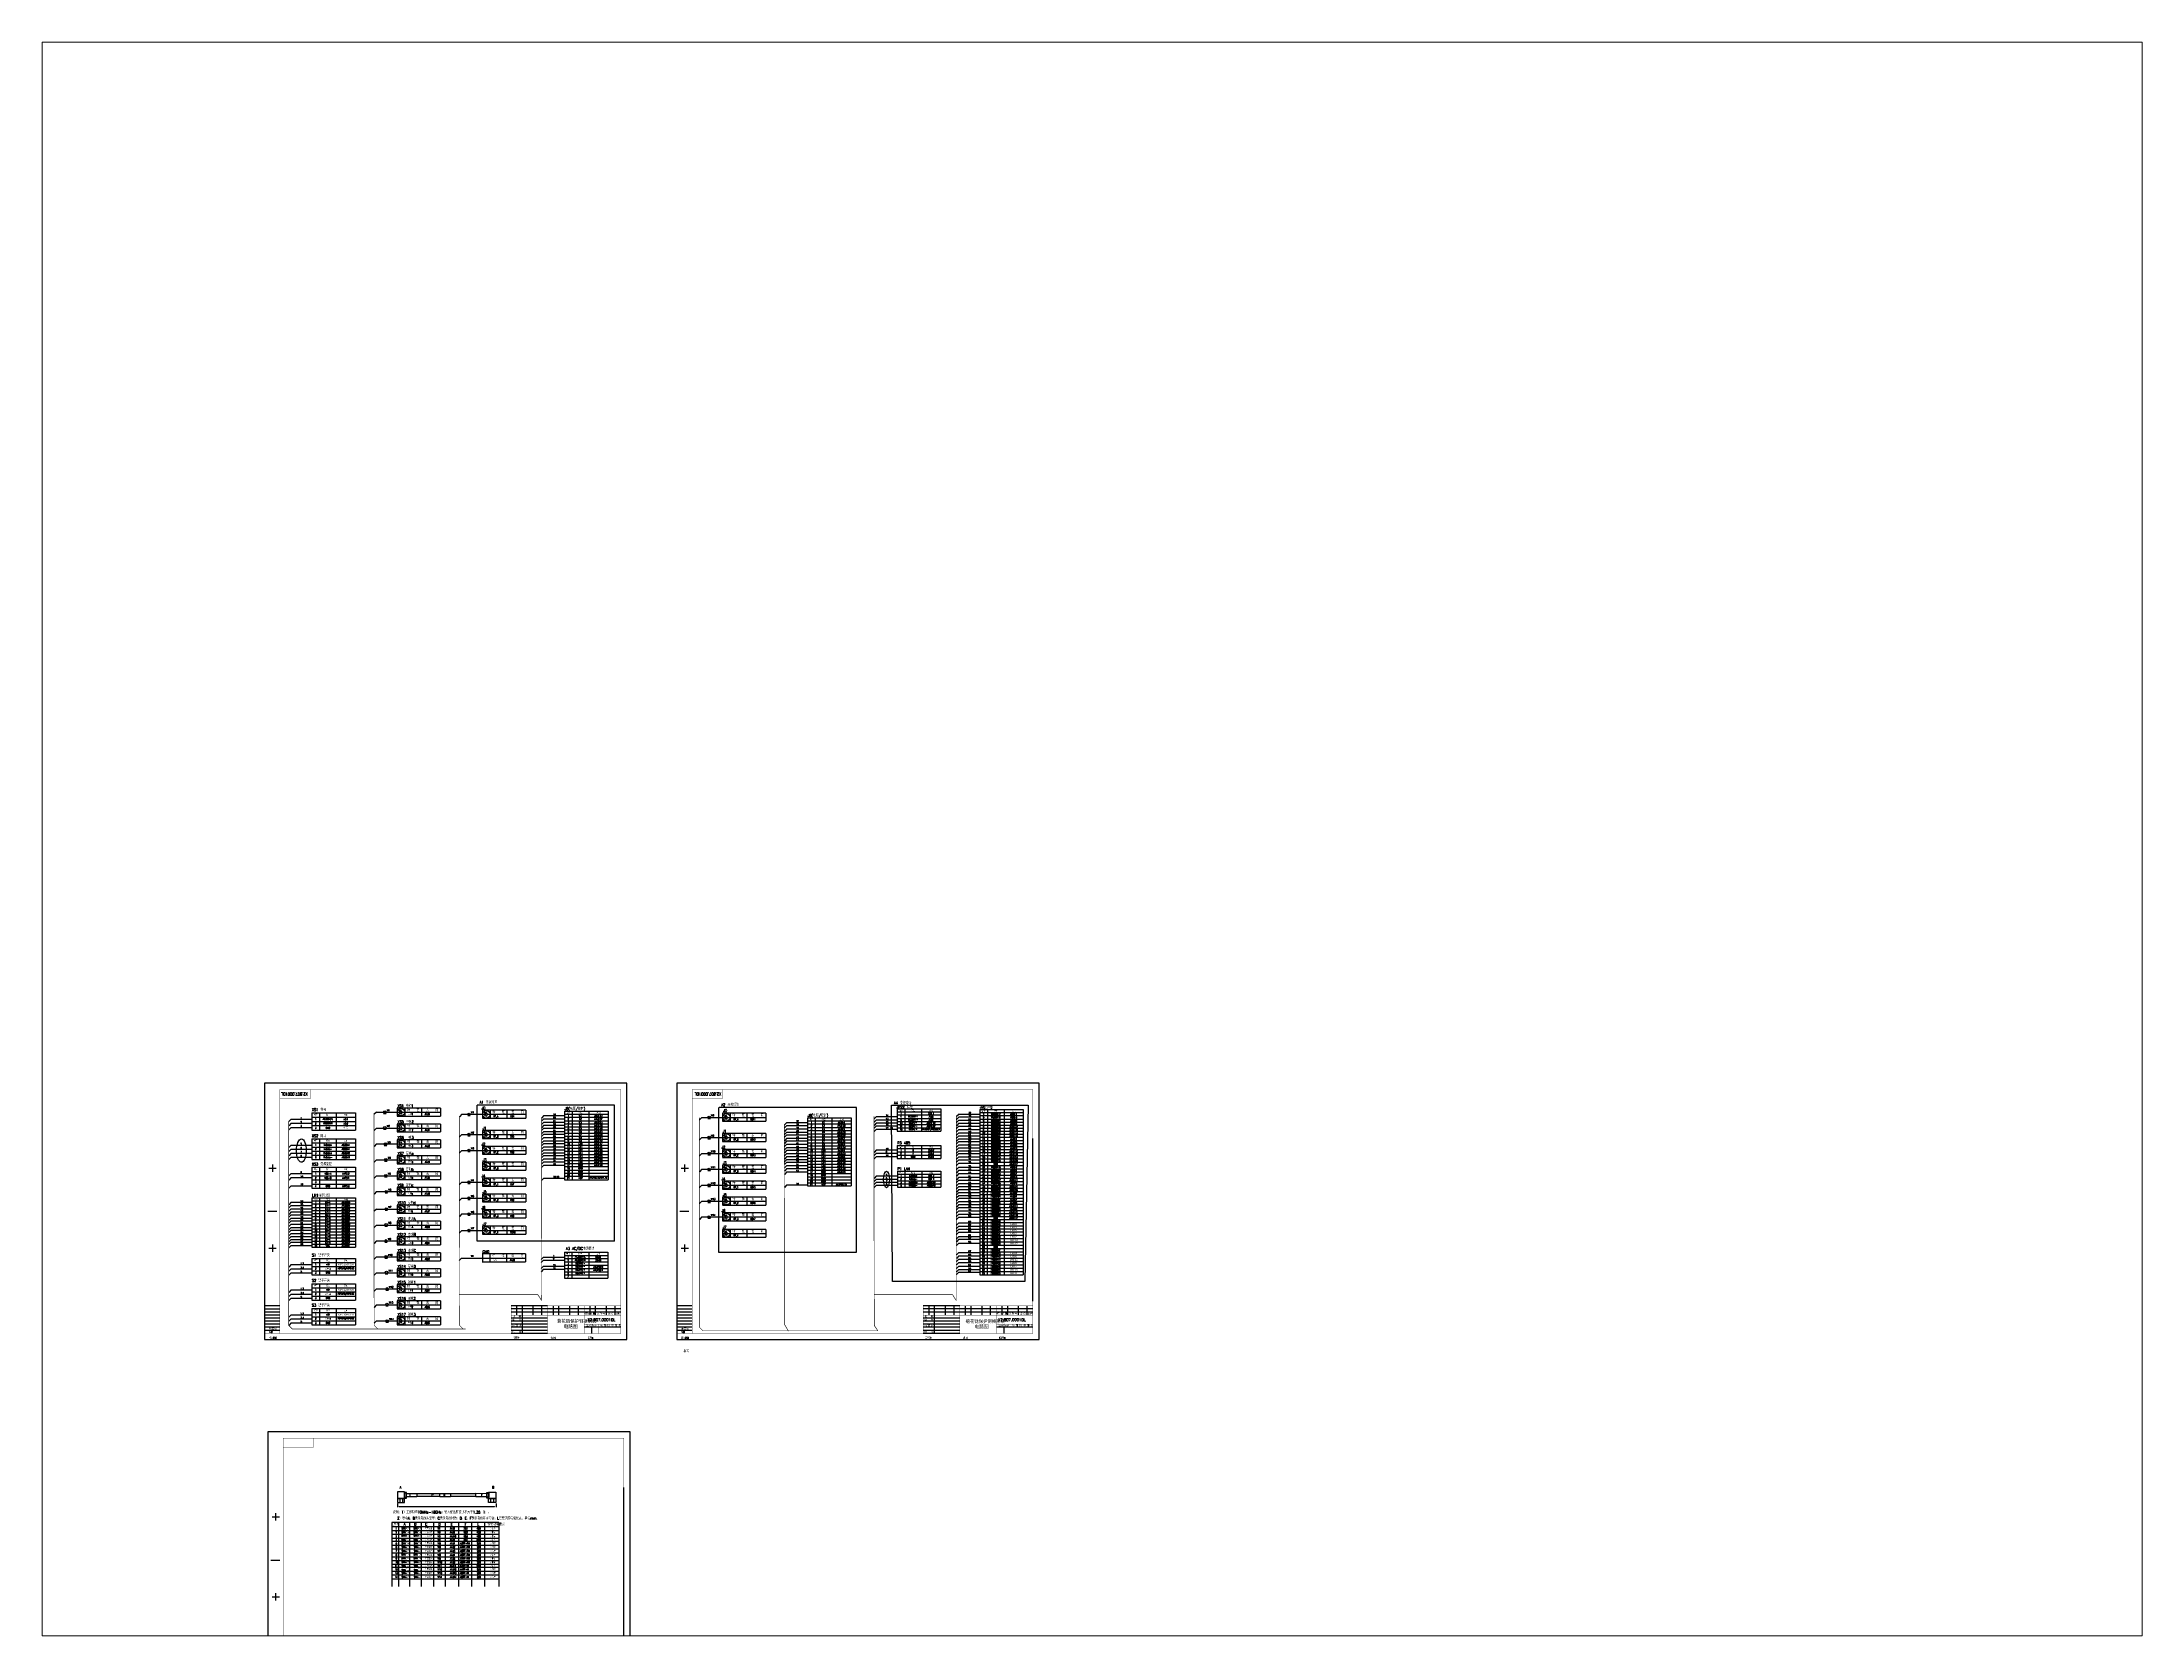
# Paper-space layout '布局2' of a CAD drawing. Header units: millimetres. Extents: x 26 to 231, y 20 to 176.
# The model-space entities are those that its viewports show. They can reach past a viewport. Long polylines and large blocks are cut down to what shows.
import ezdxf

# ---------------------------------------------------------------- set-up
doc = ezdxf.new("R2010")
doc.units = ezdxf.units.MM
doc.linetypes.add('CENTERLINE', pattern=[30, 12, -1.5, 3, -1.5, 12])
doc.layers.add('1', color=7, linetype='Continuous')
doc.layers.add('粗', color=7, linetype='Continuous')
doc.styles.add('HZ', font='txt', dxfattribs={"width": 0.8, "bigfont": 'HZDX'})
doc.styles.add('L', font='romanc.shx', dxfattribs={"width": 0.8, "bigfont": 'HZDX.shx'})
doc.styles.add('R', font='romanc', dxfattribs={"width": 0.8, "bigfont": 'hzdx'})
doc.styles.get("Standard").update_dxf_attribs({"font": 'arial.ttf'})
doc.dimstyles.new('ISO-25', dxfattribs={"dimtxt": 2.5, "dimasz": 2.5, "dimexe": 1.25, "dimexo": 0.625, "dimtad": 1, "dimtxsty": 'Standard', "dimcen": 2.5, "dimadec": 0, "dimazin": 0, "dimtfac": 1, "dimtmove": 0, "dimatfit": 3, "dimfxl": 1, "dimarcsym": 0})

# ---------------------------------------------------------------- blocks, each defined once
blk = doc.blocks.new('*T4')
at = {"color": 0, "linetype": 'ByBlock', "lineweight": -2, "transparency": 16777216}
for p, q in [((0, 0), (71.3, 0)), ((0, 0), (0, -28.1)), ((12.4, 0), (12.4, -28.1)), ((39.9, 0), (39.9, -28.1)), ((71.3, 0), (71.3, -28.1)), ((0, -6.7), (71.3, -6.7)), ((0, -14), (71.3, -14)), ((0, -20.8), (71.3, -20.8)), ((0, -28.1), (71.3, -28.1))]:
    blk.add_line(p, q, dxfattribs=at)
at = {"color": 0, "transparency": 16777216, "attachment_point": 5, "style": 'L'}
for s, insert, char_height, width in [('端子', (6.2, -3.4), 2.8, 9.431), ('2', (6.2, -17.4), 2.8, 9.431), ('3', (6.2, -24.5), 2.8, 9.431), ('1', (6.2, -10.4), 2.8, 9.431), ('{\\Fromanc|c134;\\C256;AC220V/L}', (26.1, -10.4), 2.807, 24.424), ('{\\H0.875x;\\C256;AC220V/N}', (26.1, -17.4), 2.8, 24.424), ('GND', (26.1, -24.5), 2.8, 24.424), ('特性 ', (26.1, -3.4), 2.8, 24.424), ('A3:1', (55.6, -10.4), 2.81, 28.4), ('A3:2', (55.6, -17.4), 2.81, 28.4), ('去向', (55.6, -3.4), 2.8, 28.4)]:
    blk.add_mtext(s, dxfattribs=dict(at, insert=insert, char_height=char_height, width=width))
at = {"color": 0, "transparency": 16777216, "insert": (55.6, -24.5), "char_height": 2.8, "width": 28.4, "attachment_point": 5}
blk.add_mtext('{\\fSimSun|b0|i0|c134|p2;机壳}', dxfattribs=at)
blk = doc.blocks.new('*T6')
at = {"layer": '粗', "color": 0, "linetype": 'ByBlock', "lineweight": -2, "transparency": 16777216}
for p, q in [((0, 0), (71.3, 0)), ((0, 0), (0, -36.5)), ((12.4, 0), (12.4, -36.5)), ((39.9, 0), (39.9, -36.5)), ((71.3, 0), (71.3, -36.5)), ((0, -5), (71.3, -5)), ((0, -10), (71.3, -10)), ((0, -15.7), (71.3, -15.7)), ((0, -20.9), (71.3, -20.9)), ((0, -25.9), (71.3, -25.9)), ((0, -31.2), (71.3, -31.2)), ((0, -36.5), (71.3, -36.5))]:
    blk.add_line(p, q, dxfattribs=at)
at = {"layer": '粗', "color": 0, "transparency": 16777216, "attachment_point": 5, "style": 'L'}
for s, insert, char_height, width in [('{\\fSimSun|b0|i0|c134|p2;端子}', (6.2, -2.5), 2.807, 11.431), ('13', (6.2, -23.4), 2.81, 11.431), ('14', (6.2, -28.6), 2.81, 11.431), ('15', (6.2, -33.8), 2.81, 11.431), ('4', (6.2, -12.8), 2.81, 11.431), ('5', (6.2, -18.3), 2.81, 11.431), ('1', (6.2, -7.5), 2.81, 11.431), ('DC28V/-', (26.1, -18.3), 2.81, 26.424), ('DC5V/-', (26.1, -28.6), 2.81, 26.424), ('DC5V/+', (26.1, -33.8), 2.81, 26.424), ('{\\fSimSun|b0|i0|c134|p2;特性}', (26.1, -2.5), 2.807, 26.424), ('A1J8:21/A2J8:21', (55.6, -33.8), 2.807, 30.4), ('A2P2:12', (55.6, -23.4), 2.81, 30.4), ('A2P2:37', (55.6, -28.6), 2.81, 30.4), ('XS1:1', (55.6, -7.5), 2.8, 30.4), ('A3:5', (55.6, -12.8), 2.81, 30.4), ('A3:4', (55.6, -18.3), 2.8, 30.4), ('{\\fSimSun|b0|i0|c134|p2;去向}', (55.6, -2.5), 2.807, 30.4)]:
    blk.add_mtext(s, dxfattribs=dict(at, insert=insert, char_height=char_height, width=width))
at = {"layer": '粗', "color": 0, "transparency": 16777216, "char_height": 2.45, "width": 26.424, "attachment_point": 5}
for s, insert in [('{\\Fromanc|c134;DC28V/+}', (26.1, -12.8)), ('{\\Fromanc|c134;DC5V/-}', (26.1, -23.4))]:
    blk.add_mtext(s, dxfattribs=dict(at, insert=insert))
blk = doc.blocks.new('*D7')
at = {"color": 0, "lineweight": -2, "transparency": 16777216}
for p, q in [((2359.4, 1210.3), (2359.4, 1204.2)), ((2361.9, 1205.5), (2518.4, 1205.5)), ((2520.9, 1210.3), (2520.9, 1204.2))]:
    blk.add_line(p, q, dxfattribs=at)
at = {"color": 0, "transparency": 16777216}
for points in [[(2361.9, 1205.9), (2361.9, 1205), (2359.4, 1205.5)], [(2518.4, 1205.9), (2518.4, 1205), (2520.9, 1205.5)]]:
    blk.add_solid(points, dxfattribs=at)
at = {"layer": 'Defpoints', "color": 0, "transparency": 16777216}
for p in [(2359.4, 1210.9), (2520.9, 1210.9), (2520.9, 1205.5)]:
    blk.add_point(p, dxfattribs=at)
at = {"color": 0, "transparency": 16777216, "insert": (2440.2, 1207.3), "char_height": 2.5, "attachment_point": 5}
blk.add_mtext('L', dxfattribs=at)
blk = doc.blocks.new('*T8')
at = {"color": 0, "linetype": 'ByBlock', "lineweight": -2, "transparency": 16777216}
for p, q in [((0, 0), (71.3, 0)), ((0, 0), (0, -33.7)), ((12.4, 0), (12.4, -33.7)), ((39.9, 0), (39.9, -33.7)), ((71.3, 0), (71.3, -33.7)), ((0, -6.7), (71.3, -6.7)), ((0, -13.5), (71.3, -13.5)), ((0, -20.3), (71.3, -20.3)), ((0, -27), (71.3, -27)), ((0, -33.7), (71.3, -33.7))]:
    blk.add_line(p, q, dxfattribs=at)
at = {"color": 0, "transparency": 16777216, "attachment_point": 5, "style": 'L'}
for s, insert, char_height, width in [('端子', (6.2, -3.4), 2.8, 9.431), ('2', (6.2, -16.9), 2.8, 9.431), ('3', (6.2, -23.6), 2.8, 9.431), ('6', (6.2, -30.4), 2.8, 9.431), ('1', (6.2, -10.1), 2.8, 9.431), ('RxData+', (26.1, -23.6), 2.8, 24.424), ('{\\C256;RxData-}', (26.1, -30.4), 2.807, 24.424), ('TxData+', (26.1, -10.1), 2.8, 24.424), ('{\\C256;TxData-}', (26.1, -16.9), 2.807, 24.424), ('特性 ', (26.1, -3.4), 2.8, 24.424), ('A5J0:A1', (55.6, -10.1), 2.81, 28.4), ('A6J0:A1', (55.6, -16.9), 2.81, 28.4), ('A5J0:A2', (55.6, -23.6), 2.8, 28.4), ('A6J0:A2', (55.6, -30.4), 2.8, 28.4), ('去向', (55.6, -3.4), 2.8, 28.4)]:
    blk.add_mtext(s, dxfattribs=dict(at, insert=insert, char_height=char_height, width=width))
blk = doc.blocks.new('*T9')
at = {"color": 0, "linetype": 'ByBlock', "lineweight": -2, "transparency": 16777216}
for p, q in [((0, 0), (71.3, 0)), ((0, 0), (0, -34.3)), ((12.4, 0), (12.4, -34.3)), ((39.9, 0), (39.9, -34.3)), ((71.3, 0), (71.3, -34.3)), ((0, -6.7), (71.3, -6.7)), ((0, -14), (71.3, -14)), ((0, -20.8), (71.3, -20.8)), ((0, -27.6), (71.3, -27.6)), ((0, -34.3), (71.3, -34.3))]:
    blk.add_line(p, q, dxfattribs=at)
at = {"color": 0, "transparency": 16777216, "attachment_point": 5, "style": 'L'}
for s, insert, char_height, width in [('端子', (6.2, -3.4), 2.8, 9.431), ('4', (6.2, -30.9), 2.8, 9.431), ('2', (6.2, -17.4), 2.8, 9.431), ('3', (6.2, -24.2), 2.8, 9.431), ('1', (6.2, -10.4), 2.8, 9.431), ('{\\C256;485-B}', (26.1, -17.4), 2.807, 24.424), ('{\\C256;485-A}', (26.1, -10.4), 2.807, 24.424), ('{\\C256;GND}', (26.1, -30.9), 2.807, 24.424), ('特性 ', (26.1, -3.4), 2.8, 24.424), ('A4P3:2', (55.6, -10.4), 2.81, 28.4), ('A4P3:1', (55.6, -17.4), 2.81, 28.4), ('A4P3:3', (55.6, -30.9), 2.8, 28.4), ('去向', (55.6, -3.4), 2.8, 28.4)]:
    blk.add_mtext(s, dxfattribs=dict(at, insert=insert, char_height=char_height, width=width))
blk = doc.blocks.new('*T10')
at = {"color": 0, "linetype": 'ByBlock', "lineweight": -2, "transparency": 16777216}
for p, q in [((0, 0), (71.3, 0)), ((0, 0), (0, -27)), ((12.4, 0), (12.4, -27)), ((39.9, 0), (39.9, -27)), ((71.3, 0), (71.3, -27)), ((0, -6.7), (71.3, -6.7)), ((0, -13.5), (71.3, -13.5)), ((0, -20.3), (71.3, -20.3)), ((0, -27), (71.3, -27))]:
    blk.add_line(p, q, dxfattribs=at)
at = {"color": 0, "transparency": 16777216, "attachment_point": 5, "style": 'L'}
for s, insert, char_height, width in [('{\\fSimSun|b0|i0|c134|p2;端子}', (6.2, -3.4), 2.8, 9.431), ('2', (6.2, -16.9), 2.8, 9.431), ('3', (6.2, -23.6), 2.8, 9.431), ('1', (6.2, -10.1), 2.8, 9.431), ('GND', (26.1, -23.6), 2.8, 24.424), ('{\\H0.875x;\\C256;+5V}', (26.1, -10.1), 2.8, 24.424), ('特性 ', (26.1, -3.4), 2.8, 24.424), ('A6P3:10/A6P3:23', (55.6, -16.9), 2.5, 28.4), ('去向', (55.6, -3.4), 2.8, 28.4)]:
    blk.add_mtext(s, dxfattribs=dict(at, insert=insert, char_height=char_height, width=width))
at = {"color": 0, "transparency": 16777216, "char_height": 2.5, "attachment_point": 5}
for s, insert, width in [('{\\fSimSun|b0|i0|c134|p2;\\C256;公共端}', (26.1, -16.9), 24.424), ('A6P3:1/A6P3:20', (55.6, -10.1), 28.4)]:
    blk.add_mtext(s, dxfattribs=dict(at, insert=insert, width=width))
blk = doc.blocks.new('*T11')
at = {"layer": '粗', "color": 0, "linetype": 'ByBlock', "lineweight": -2, "transparency": 16777216}
for p, q in [((0, 0), (71.3, 0)), ((0, 0), (0, -25.9)), ((12.4, 0), (12.4, -25.9)), ((39.9, 0), (39.9, -25.9)), ((71.3, 0), (71.3, -25.9)), ((0, -5), (71.3, -5)), ((0, -10), (71.3, -10)), ((0, -15.7), (71.3, -15.7)), ((0, -20.9), (71.3, -20.9)), ((0, -25.9), (71.3, -25.9))]:
    blk.add_line(p, q, dxfattribs=at)
at = {"layer": '粗', "color": 0, "transparency": 16777216, "attachment_point": 5, "style": 'L'}
for s, insert, char_height, width in [('{\\fSimSun|b0|i0|c134|p2;端子}', (6.2, -2.5), 2.807, 11.431), ('2', (6.2, -12.8), 2.81, 11.431), ('3', (6.2, -18.3), 2.81, 11.431), ('6', (6.2, -23.4), 2.81, 11.431), ('1', (6.2, -7.5), 2.81, 11.431), ('RxData+', (26.1, -18.3), 2.81, 26.424), ('TxData+', (26.1, -7.5), 2.81, 26.424), ('{\\fSimSun|b0|i0|c134|p2;特性}', (26.1, -2.5), 2.807, 26.424), ('A2J0:79', (55.6, -18.3), 2.8, 30.4), ('A2J0:40', (55.6, -23.4), 2.8, 30.4), ('XS1:2', (55.6, -7.5), 2.8, 30.4), ('XS1:4', (55.6, -12.8), 2.81, 30.4), ('{\\fSimSun|b0|i0|c134|p2;去向}', (55.6, -2.5), 2.807, 30.4)]:
    blk.add_mtext(s, dxfattribs=dict(at, insert=insert, char_height=char_height, width=width))
at = {"layer": '粗', "color": 0, "transparency": 16777216, "char_height": 2.45, "width": 26.424, "attachment_point": 5}
for s, insert in [('{\\Fromanc|c134;RxData-}', (26.1, -23.4)), ('{\\Fromanc|c134;TxData-}', (26.1, -12.8))]:
    blk.add_mtext(s, dxfattribs=dict(at, insert=insert))
blk = doc.blocks.new('*T12')
at = {"layer": '粗', "color": 0, "linetype": 'ByBlock', "lineweight": -2, "transparency": 16777216}
for p, q in [((0, 0), (71.3, 0)), ((0, 0), (0, -134.8)), ((12.4, 0), (12.4, -134.8)), ((39.9, 0), (39.9, -134.8)), ((71.3, 0), (71.3, -134.8)), ((0, -5), (71.3, -5)), ((0, -10.3), (71.3, -10.3)), ((0, -15.8), (71.3, -15.8)), ((0, -20.8), (71.3, -20.8)), ((0, -25.8), (71.3, -25.8)), ((0, -30.8), (71.3, -30.8)), ((0, -35.8), (71.3, -35.8)), ((0, -40.8), (71.3, -40.8)), ((0, -45.8), (71.3, -45.8)), ((0, -50.8), (71.3, -50.8)), ((0, -55.8), (71.3, -55.8)), ((0, -60.8), (71.3, -60.8)), ((0, -65.8), (71.3, -65.8)), ((0, -70.8), (71.3, -70.8)), ((0, -75.8), (71.3, -75.8)), ((0, -81.1), (71.3, -81.1)), ((0, -86.6), (71.3, -86.6)), ((0, -91.9), (71.3, -91.9)), ((0, -97.2), (71.3, -97.2)), ((0, -102.5), (71.3, -102.5)), ((0, -107.8), (71.3, -107.8)), ((0, -113), (71.3, -113)), ((0, -118.3), (71.3, -118.3)), ((0, -123.6), (71.3, -123.6)), ((0, -129.2), (71.3, -129.2)), ((0, -134.8), (71.3, -134.8))]:
    blk.add_line(p, q, dxfattribs=at)
at = {"layer": '粗', "color": 0, "transparency": 16777216, "attachment_point": 5, "style": 'L'}
for s, insert, char_height, width in [('{\\fSimSun|b0|i0|c134|p2;端子}', (6.2, -2.5), 2.807, 11.431), ('4', (6.2, -7.6), 2.81, 11.431), ('5', (6.2, -13), 2.81, 11.431), ('6', (6.2, -18.3), 2.81, 11.431), ('7', (6.2, -23.3), 2.81, 11.431), ('8', (6.2, -28.3), 2.81, 11.431), ('9', (6.2, -33.3), 2.81, 11.431), ('TTLOUT17', (26.1, -7.6), 2.81, 26.424), ('TTLOUT24', (26.1, -18.3), 2.81, 26.424), ('TTLOUT22', (26.1, -23.3), 2.81, 26.424), ('TTLOUT28', (26.1, -28.3), 2.81, 26.424), ('TTLOUT26', (26.1, -33.3), 2.81, 26.424), ('{\\fSimSun|b0|i0|c134|p2;特性}', (26.1, -2.5), 2.807, 26.424), ('{\\fSimSun|b0|i0|c134|p2;去向}', (55.6, -2.5), 2.807, 30.4), ('10', (6.2, -38.3), 2.81, 11.431), ('11', (6.2, -43.3), 2.81, 11.431), ('12', (6.2, -48.3), 2.81, 11.431), ('13', (6.2, -53.3), 2.81, 11.431), ('14', (6.2, -58.3), 2.81, 11.431), ('15', (6.2, -63.3), 2.81, 11.431), ('16', (6.2, -68.3), 2.81, 11.431), ('TTLOUT29', (26.1, -38.3), 2.81, 26.424), ('TTLOUT31', (26.1, -43.3), 2.81, 26.424), ('TTLOUT01', (26.1, -48.3), 2.81, 26.424), ('TTLOUT03', (26.1, -53.3), 2.81, 26.424), ('TTLOUT08', (26.1, -58.3), 2.81, 26.424), ('TTLOUT06', (26.1, -63.3), 2.81, 26.424), ('TTLOUT12', (26.1, -68.3), 2.81, 26.424), ('A1J8:1', (55.6, -48.3), 2.81, 30.4), ('20', (6.2, -89.3), 2.81, 11.431), ('29', (6.2, -94.6), 2.81, 11.431), ('30', (6.2, -99.8), 2.81, 11.431), ('17', (6.2, -73.3), 2.81, 11.431), ('18', (6.2, -78.4), 2.81, 11.431), ('19', (6.2, -83.9), 2.81, 11.431), ('TTLOUT10', (26.1, -73.3), 2.81, 26.424), ('TTLOUT13', (26.1, -78.4), 2.81, 26.424), ('TTLOUT15', (26.1, -83.9), 2.81, 26.424), ('TTLOUT18', (26.1, -94.6), 2.81, 26.424), ('TTLOUT20', (26.1, -99.8), 2.81, 26.424), ('GND', (26.1, -89.3), 2.81, 26.424), ('31', (6.2, -105.1), 2.81, 11.431), ('32', (6.2, -110.4), 2.81, 11.431), ('33', (6.2, -115.7), 2.81, 11.431), ('34', (6.2, -120.9), 2.81, 11.431), ('35', (6.2, -126.4), 2.81, 11.431), ('36', (6.2, -132), 2.81, 11.431), ('TTLOUT23', (26.1, -105.1), 2.81, 26.424), ('TTLOUT21', (26.1, -110.4), 2.81, 26.424), ('TTLOUT27', (26.1, -115.7), 2.81, 26.424), ('TTLOUT25', (26.1, -120.9), 2.81, 26.424), ('TTLOUT30', (26.1, -126.4), 2.81, 26.424), ('TTLOUT32', (26.1, -132), 2.81, 26.424)]:
    blk.add_mtext(s, dxfattribs=dict(at, insert=insert, char_height=char_height, width=width))
at = {"layer": '粗', "color": 0, "transparency": 16777216, "char_height": 2.807, "attachment_point": 5}
for s, insert, width in [('{\\Fromanc,hzdx|c134;\\W0.8;TTLOUT19}', (26.1, -13), 26.424), ('{\\Fromanc,hzdx|c134;\\W0.8;A2J8:12}', (55.6, -28.3), 30.4), ('{\\Fromanc,hzdx|c134;\\W0.8;A2J8:10}', (55.6, -33.3), 30.4), ('{\\Fromanc,hzdx|c134;\\W0.8;A2J8:1}', (55.6, -7.6), 30.4), ('{\\Fromanc,hzdx|c134;\\W0.8;A2J8:3}', (55.6, -13), 30.4), ('{\\Fromanc,hzdx|c134;\\W0.8;A2J8:8}', (55.6, -18.3), 30.4), ('{\\Fromanc,hzdx|c134;\\W0.8;A2J8:6}', (55.6, -23.3), 30.4), ('{\\Fromanc,hzdx|c134;\\W0.8;A2J8:13}', (55.6, -38.3), 30.4), ('{\\Fromanc,hzdx|c134;\\W0.8;A2J8:15}', (55.6, -43.3), 30.4), ('{\\Fromanc,hzdx|c134;\\W0.8;A1J8:12}', (55.6, -68.3), 30.4), ('{\\Fromanc,hzdx|c134;\\W0.8;A1J8:3}', (55.6, -53.3), 30.4), ('{\\Fromanc,hzdx|c134;\\W0.8;A1J8:8}', (55.6, -58.3), 30.4), ('{\\Fromanc,hzdx|c134;\\W0.8;A1J8:6}', (55.6, -63.3), 30.4), ('{\\Fromanc,hzdx|c134;\\W0.8;A1J8:10}', (55.6, -73.3), 30.4), ('{\\Fromanc,hzdx|c134;\\W0.8;A1J8:13}', (55.6, -78.4), 30.4), ('{\\Fromanc,hzdx|c134;\\W0.8;A1J8:15}', (55.6, -83.9), 30.4), ('{\\Fromanc,hzdx|c134;\\W0.8;A1J8:17}', (55.6, -89.3), 30.4), ('{\\Fromanc,hzdx|c134;\\W0.8;A2J8:2}', (55.6, -94.6), 30.4), ('{\\Fromanc,hzdx|c134;\\W0.8;A2J8:4}', (55.6, -99.8), 30.4), ('{\\Fromanc,hzdx|c134;\\W0.8;A2J8:11}', (55.6, -115.7), 30.4), ('{\\Fromanc,hzdx|c134;\\W0.8;A2J8:14}', (55.6, -126.4), 30.4), ('{\\Fromanc,hzdx|c134;\\W0.8;A2J8:16}', (55.6, -132), 30.4), ('{\\Fromanc,hzdx|c134;\\W0.8;A2J8:7}', (55.6, -105.1), 30.4), ('{\\Fromanc,hzdx|c134;\\W0.8;A2J8:5}', (55.6, -110.4), 30.4), ('{\\Fromanc,hzdx|c134;\\W0.8;A2J8:9}', (55.6, -120.9), 30.4)]:
    blk.add_mtext(s, dxfattribs=dict(at, insert=insert, width=width))
blk = doc.blocks.new('*T13')
at = {"color": 0, "linetype": 'ByBlock', "lineweight": -2, "transparency": 16777216}
for p, q in [((0, 0), (71.3, 0)), ((0, 0), (0, -27)), ((12.4, 0), (12.4, -27)), ((39.9, 0), (39.9, -27)), ((71.3, 0), (71.3, -27)), ((0, -6.7), (71.3, -6.7)), ((0, -13.5), (71.3, -13.5)), ((0, -20.3), (71.3, -20.3)), ((0, -27), (71.3, -27))]:
    blk.add_line(p, q, dxfattribs=at)
at = {"color": 0, "transparency": 16777216, "attachment_point": 5, "style": 'L'}
for s, insert, char_height, width in [('{\\fSimSun|b0|i0|c134|p2;端子}', (6.2, -3.4), 2.8, 9.431), ('2', (6.2, -16.9), 2.8, 9.431), ('3', (6.2, -23.6), 2.8, 9.431), ('1', (6.2, -10.1), 2.8, 9.431), ('GND', (26.1, -23.6), 2.8, 24.424), ('{\\H0.875x;\\C256;+5V}', (26.1, -10.1), 2.8, 24.424), ('特性 ', (26.1, -3.4), 2.8, 24.424), ('A6P3:10/A6P3:23', (55.6, -16.9), 2.5, 28.4), ('去向', (55.6, -3.4), 2.8, 28.4)]:
    blk.add_mtext(s, dxfattribs=dict(at, insert=insert, char_height=char_height, width=width))
at = {"color": 0, "transparency": 16777216, "char_height": 2.5, "attachment_point": 5}
for s, insert, width in [('{\\fSimSun|b0|i0|c134|p2;\\C256;公共端}', (26.1, -16.9), 24.424), ('A6P3:1/A6P3:20', (55.6, -10.1), 28.4)]:
    blk.add_mtext(s, dxfattribs=dict(at, insert=insert, width=width))
blk = doc.blocks.new('*T14')
at = {"color": 0, "linetype": 'ByBlock', "lineweight": -2, "transparency": 16777216}
for p, q in [((0, 0), (71.3, 0)), ((0, 0), (0, -27)), ((12.4, 0), (12.4, -27)), ((39.9, 0), (39.9, -27)), ((71.3, 0), (71.3, -27)), ((0, -6.7), (71.3, -6.7)), ((0, -13.5), (71.3, -13.5)), ((0, -20.3), (71.3, -20.3)), ((0, -27), (71.3, -27))]:
    blk.add_line(p, q, dxfattribs=at)
at = {"color": 0, "transparency": 16777216, "attachment_point": 5, "style": 'L'}
for s, insert, char_height, width in [('{\\fSimSun|b0|i0|c134|p2;端子}', (6.2, -3.4), 2.8, 9.431), ('2', (6.2, -16.9), 2.8, 9.431), ('3', (6.2, -23.6), 2.8, 9.431), ('1', (6.2, -10.1), 2.8, 9.431), ('GND', (26.1, -23.6), 2.8, 24.424), ('{\\H0.875x;\\C256;+5V}', (26.1, -10.1), 2.8, 24.424), ('特性 ', (26.1, -3.4), 2.8, 24.424), ('A6P3:10/A6P3:23', (55.6, -16.9), 2.5, 28.4), ('去向', (55.6, -3.4), 2.8, 28.4)]:
    blk.add_mtext(s, dxfattribs=dict(at, insert=insert, char_height=char_height, width=width))
at = {"color": 0, "transparency": 16777216, "char_height": 2.5, "attachment_point": 5}
for s, insert, width in [('{\\fSimSun|b0|i0|c134|p2;\\C256;公共端}', (26.1, -16.9), 24.424), ('A6P3:1/A6P3:20', (55.6, -10.1), 28.4)]:
    blk.add_mtext(s, dxfattribs=dict(at, insert=insert, width=width))
blk = doc.blocks.new('*T15')
at = {"layer": '粗', "color": 0, "linetype": 'ByBlock', "lineweight": -2, "transparency": 16777216}
for p, q in [((0, 0), (71.3, 0)), ((0, 0), (0, -111.6)), ((12.4, 0), (12.4, -111.6)), ((39.9, 0), (39.9, -111.6)), ((71.3, 0), (71.3, -111.6)), ((0, -5), (71.3, -5)), ((0, -10), (71.3, -10)), ((0, -15.7), (71.3, -15.7)), ((0, -20.9), (71.3, -20.9)), ((0, -25.9), (71.3, -25.9)), ((0, -30.9), (71.3, -30.9)), ((0, -35.9), (71.3, -35.9)), ((0, -40.9), (71.3, -40.9)), ((0, -45.9), (71.3, -45.9)), ((0, -50.9), (71.3, -50.9)), ((0, -55.9), (71.3, -55.9)), ((0, -60.9), (71.3, -60.9)), ((0, -65.9), (71.3, -65.9)), ((0, -70.9), (71.3, -70.9)), ((0, -75.9), (71.3, -75.9)), ((0, -80.9), (71.3, -80.9)), ((0, -85.9), (71.3, -85.9)), ((0, -90.9), (71.3, -90.9)), ((0, -96.6), (71.3, -96.6)), ((0, -101.6), (71.3, -101.6)), ((0, -106.6), (71.3, -106.6)), ((0, -111.6), (71.3, -111.6))]:
    blk.add_line(p, q, dxfattribs=at)
at = {"layer": '粗', "color": 0, "transparency": 16777216, "attachment_point": 5}
for s, insert, char_height, width, style in [('{\\fSimSun|b0|i0|c134|p2;端子}', (6.2, -2.5), 2.807, 11.431, 'L'), ('4', (6.2, -23.4), 2.81, 11.431, 'L'), ('2', (6.2, -12.8), 2.81, 11.431, 'L'), ('3', (6.2, -18.3), 2.81, 11.431, 'L'), ('5', (6.2, -28.4), 2.81, 11.431, 'L'), ('6', (6.2, -33.4), 2.81, 11.431, 'L'), ('1', (6.2, -7.5), 2.81, 11.431, 'L'), ('{\\fSimSun|b0|i0|c134|p2;特性}', (26.1, -2.5), 2.807, 26.424, 'L'), ('C1', (26.1, -7.5), 2.81, 26.424, 'L'), ('C3', (26.1, -18.3), 2.81, 26.424, 'L'), ('C5', (26.1, -28.4), 2.81, 26.424, 'L'), ('C6', (26.1, -33.4), 2.81, 26.424, 'L'), ('A4J2:29', (55.6, -12.8), 2.81, 30.4, 'L'), ('A4J2:30', (55.6, -23.4), 2.81, 30.4, 'L'), ('A4J2:32', (55.6, -28.4), 2.81, 30.4, 'L'), ('A4J2:4', (55.6, -7.5), 2.8, 30.4, 'L'), ('A4J2:5', (55.6, -18.3), 2.8, 30.4, 'L'), ('A4J2:7', (55.6, -33.4), 2.81, 30.4, 'L'), ('{\\fSimSun|b0|i0|c134|p2;去向}', (55.6, -2.5), 2.807, 30.4, 'L'), ('10', (6.2, -53.4), 2.81, 11.431, 'L'), ('11', (6.2, -58.4), 2.81, 11.431, 'L'), ('12', (6.2, -63.4), 2.81, 11.431, 'L'), ('13', (6.2, -68.4), 2.81, 11.431, 'L'), ('7', (6.2, -38.4), 2.81, 11.431, 'L'), ('8', (6.2, -43.4), 2.81, 11.431, 'L'), ('9', (6.2, -48.4), 2.81, 11.431, 'L'), ('C10', (26.1, -53.4), 2.81, 26.424, 'L'), ('C11', (26.1, -58.4), 2.81, 26.424, 'L'), ('C12', (26.1, -63.4), 2.81, 26.424, 'L'), ('C13', (26.1, -68.4), 2.81, 26.424, 'L'), ('C7', (26.1, -38.4), 2.81, 26.424, 'L'), ('C8', (26.1, -43.4), 2.81, 26.424, 'L'), ('C9', (26.1, -48.4), 2.81, 26.424, 'L'), ('A4J2:31', (55.6, -38.4), 2.81, 30.4, 'L'), ('A4J2:34', (55.6, -48.4), 2.81, 30.4, 'L'), ('A4J2:33', (55.6, -58.4), 2.81, 30.4, 'L'), ('A4J2:10', (55.6, -68.4), 2.81, 30.4, 'L'), ('A4J2:6', (55.6, -43.4), 2.81, 30.4, 'L'), ('A4J2:9', (55.6, -53.4), 2.81, 30.4, 'L'), ('A4J2:8', (55.6, -63.4), 2.81, 30.4, 'L'), ('20', (6.2, -104.1), 2.81, 11.431, 'L'), ('14', (6.2, -73.4), 2.81, 11.431, 'L'), ('15', (6.2, -78.4), 2.81, 11.431, 'L'), ('16', (6.2, -83.4), 2.81, 11.431, 'L'), ('17', (6.2, -88.4), 2.81, 11.431, 'L'), ('18', (6.2, -93.8), 2.81, 11.431, 'L'), ('19', (6.2, -99.1), 2.81, 11.431, 'L'), ('GND', (26.1, -88.4), 2.81, 26.424, 'L'), ('GND', (26.1, -93.8), 2.81, 26.424, 'R'), ('GND', (26.1, -99.1), 2.8, 26.424, 'R'), ('GND', (26.1, -104.1), 2.81, 26.424, 'L'), ('C14', (26.1, -73.4), 2.81, 26.424, 'L'), ('C15', (26.1, -78.4), 2.81, 26.424, 'L'), ('C16', (26.1, -83.4), 2.81, 26.424, 'L'), ('A4J2:35', (55.6, -73.4), 2.81, 30.4, 'L'), ('A4J2:11', (55.6, -78.4), 2.81, 30.4, 'L'), ('A4J2:36', (55.6, -83.4), 2.81, 30.4, 'L'), ('A4J2:45', (55.6, -88.4), 2.81, 30.4, 'L'), ('21', (6.2, -109.1), 2.81, 11.431, 'L'), ('+5V', (26.1, -109.1), 2.81, 26.424, 'L'), ('A4JP22:15', (55.6, -109.1), 2.81, 30.4, 'L')]:
    blk.add_mtext(s, dxfattribs=dict(at, insert=insert, char_height=char_height, width=width, style=style))
at = {"layer": '粗', "color": 0, "transparency": 16777216, "char_height": 2.45, "width": 26.424, "attachment_point": 5}
for s, insert in [('{\\Fromanc|c134;C2}', (26.1, -12.8)), ('{\\Fromanc|c134;C4}', (26.1, -23.4))]:
    blk.add_mtext(s, dxfattribs=dict(at, insert=insert))
blk = doc.blocks.new('*T16')
at = {"layer": '粗', "color": 0, "linetype": 'ByBlock', "lineweight": -2, "transparency": 16777216}
for p, q in [((0, 0), (71.3, 0)), ((0, 0), (0, -42.3)), ((12.4, 0), (12.4, -42.3)), ((39.9, 0), (39.9, -42.3)), ((71.3, 0), (71.3, -42.3)), ((0, -5), (71.3, -5)), ((0, -10.3), (71.3, -10.3)), ((0, -15.6), (71.3, -15.6)), ((0, -21.2), (71.3, -21.2)), ((0, -26.5), (71.3, -26.5)), ((0, -31.8), (71.3, -31.8)), ((0, -37), (71.3, -37)), ((0, -42.3), (71.3, -42.3))]:
    blk.add_line(p, q, dxfattribs=at)
at = {"layer": '粗', "color": 0, "transparency": 16777216, "attachment_point": 5, "style": 'L'}
for s, insert, char_height, width in [('{\\fSimSun|b0|i0|c134|p2;端子}', (6.2, -2.5), 2.807, 11.431), ('4', (6.2, -23.8), 2.81, 11.431), ('2', (6.2, -12.9), 2.81, 11.431), ('3', (6.2, -18.4), 2.81, 11.431), ('5', (6.2, -29.1), 2.81, 11.431), ('6', (6.2, -34.4), 2.81, 11.431), ('1', (6.2, -7.6), 2.81, 11.431), ('AC220V/N', (26.1, -12.9), 2.81, 26.424), ('AC220V/L', (26.1, -7.6), 2.81, 26.424), ('DC24V/-', (26.1, -18.4), 2.81, 26.424), ('DC24V/-', (26.1, -23.8), 2.81, 26.424), ('DC24V/+', (26.1, -29.1), 2.81, 26.424), ('DC24V/+', (26.1, -34.4), 2.81, 26.424), ('{\\fSimSun|b0|i0|c134|p2;特性}', (26.1, -2.5), 2.807, 26.424), ('A4JP22:5', (55.6, -23.8), 2.8, 30.4), ('A4JP22:4', (55.6, -29.1), 2.8, 30.4), ('XS1:1', (55.6, -7.6), 2.81, 30.4), ('XS1:2', (55.6, -12.9), 2.81, 30.4), ('{\\fSimSun|b0|i0|c134|p2;去向}', (55.6, -2.5), 2.807, 30.4), ('7', (6.2, -39.7), 2.81, 11.431)]:
    blk.add_mtext(s, dxfattribs=dict(at, insert=insert, char_height=char_height, width=width))
blk = doc.blocks.new('*T17')
at = {"layer": '粗', "color": 0, "linetype": 'ByBlock', "lineweight": -2, "transparency": 16777216}
for p, q in [((0, 0), (71.3, 0)), ((0, 0), (0, -21.4)), ((12.4, 0), (12.4, -21.4)), ((39.9, 0), (39.9, -21.4)), ((71.3, 0), (71.3, -21.4)), ((0, -5), (71.3, -5)), ((0, -10.5), (71.3, -10.5)), ((0, -16.2), (71.3, -16.2)), ((0, -21.4), (71.3, -21.4))]:
    blk.add_line(p, q, dxfattribs=at)
at = {"layer": '粗', "color": 0, "transparency": 16777216, "attachment_point": 5, "style": 'L'}
for s, insert, char_height, width in [('{\\fSimSun|b0|i0|c134|p2;端子}', (6.2, -2.5), 2.807, 11.431), ('2', (6.2, -13.3), 2.81, 11.431), ('3', (6.2, -18.8), 2.81, 11.431), ('1', (6.2, -7.8), 2.81, 11.431), ('{\\fSimSun|b0|i0|c134|p2;特性}', (26.1, -2.5), 2.807, 26.424), ('GND', (26.1, -18.8), 2.81, 26.424), ('B', (26.1, -7.8), 2.81, 26.424), ('XS3:2', (55.6, -7.8), 2.8, 30.4), ('XS3:1', (55.6, -13.3), 2.81, 30.4), ('XS3:4', (55.6, -18.8), 2.8, 30.4), ('{\\fSimSun|b0|i0|c134|p2;去向}', (55.6, -2.5), 2.807, 30.4)]:
    blk.add_mtext(s, dxfattribs=dict(at, insert=insert, char_height=char_height, width=width))
at = {"layer": '粗', "color": 0, "transparency": 16777216, "insert": (26.1, -13.3), "char_height": 2.45, "width": 26.424, "attachment_point": 5}
blk.add_mtext('{\\Fromanc|c134;A}', dxfattribs=at)
blk = doc.blocks.new('*T18')
at = {"layer": '粗', "color": 0, "linetype": 'ByBlock', "lineweight": -2, "transparency": 16777216}
for p, q in [((0, 0), (71.3, 0)), ((0, 0), (0, -136.4)), ((12.4, 0), (12.4, -136.4)), ((39.9, 0), (39.9, -136.4)), ((71.3, 0), (71.3, -136.4)), ((0, -5), (71.3, -5)), ((0, -10.7), (71.3, -10.7)), ((0, -15.9), (71.3, -15.9)), ((0, -20.9), (71.3, -20.9)), ((0, -25.9), (71.3, -25.9)), ((0, -30.9), (71.3, -30.9)), ((0, -35.9), (71.3, -35.9)), ((0, -40.9), (71.3, -40.9)), ((0, -45.9), (71.3, -45.9)), ((0, -50.9), (71.3, -50.9)), ((0, -55.9), (71.3, -55.9)), ((0, -60.9), (71.3, -60.9)), ((0, -65.9), (71.3, -65.9)), ((0, -71.4), (71.3, -71.4)), ((0, -77), (71.3, -77)), ((0, -82.5), (71.3, -82.5)), ((0, -88), (71.3, -88)), ((0, -93.5), (71.3, -93.5)), ((0, -98.5), (71.3, -98.5)), ((0, -103.5), (71.3, -103.5)), ((0, -109), (71.3, -109)), ((0, -114.6), (71.3, -114.6)), ((0, -120.1), (71.3, -120.1)), ((0, -125.6), (71.3, -125.6)), ((0, -131.1), (71.3, -131.1)), ((0, -136.4), (71.3, -136.4))]:
    blk.add_line(p, q, dxfattribs=at)
at = {"layer": '粗', "color": 0, "transparency": 16777216, "char_height": 2.81, "attachment_point": 5, "style": 'L'}
for s, insert, width in [('40', (6.2, -18.4), 11.431), ('41', (6.2, -23.4), 11.431), ('42', (6.2, -28.4), 11.431), ('43', (6.2, -33.4), 11.431), ('37', (6.2, -2.5), 11.431), ('38', (6.2, -7.8), 11.431), ('39', (6.2, -13.3), 11.431), ('TTLOUT02', (26.1, -2.5), 26.424), ('TTLOUT04', (26.1, -7.8), 26.424), ('TTLOUT07', (26.1, -13.3), 26.424), ('TTLOUT05', (26.1, -18.4), 26.424), ('TTLOUT11', (26.1, -23.4), 26.424), ('TTLOUT09', (26.1, -28.4), 26.424), ('TTLOUT14', (26.1, -33.4), 26.424), ('44', (6.2, -38.4), 11.431), ('45', (6.2, -43.4), 11.431), ('61', (6.2, -48.4), 11.431), ('62', (6.2, -53.4), 11.431), ('63', (6.2, -58.4), 11.431), ('64', (6.2, -63.4), 11.431), ('65', (6.2, -68.7), 11.431), ('TTLOUT16', (26.1, -38.4), 26.424), ('TTLOUT48', (26.1, -48.4), 26.424), ('TTLOUT46', (26.1, -53.4), 26.424), ('TTLOUT41', (26.1, -58.4), 26.424), ('TTLOUT43', (26.1, -63.4), 26.424), ('TTLOUT37', (26.1, -68.7), 26.424), ('GND', (26.1, -43.4), 26.424), ('66', (6.2, -74.2), 11.431), ('67', (6.2, -79.7), 11.431), ('68', (6.2, -85.2), 11.431), ('69', (6.2, -90.8), 11.431), ('86', (6.2, -96), 11.431), ('87', (6.2, -101), 11.431), ('TTLOUT39', (26.1, -74.2), 26.424), ('TTLOUT36', (26.1, -79.7), 26.424), ('TTLOUT34', (26.1, -85.2), 26.424), ('TTLOUT47', (26.1, -96), 26.424), ('TTLOUT45', (26.1, -101), 26.424), ('GND', (26.1, -90.8), 26.424), ('88', (6.2, -106.3), 11.431), ('89', (6.2, -111.8), 11.431), ('90', (6.2, -117.3), 11.431), ('91', (6.2, -122.8), 11.431), ('92', (6.2, -128.4), 11.431), ('93', (6.2, -133.8), 11.431), ('TTLOUT42', (26.1, -106.3), 26.424)]:
    blk.add_mtext(s, dxfattribs=dict(at, insert=insert, width=width))
at = {"layer": '粗', "color": 0, "transparency": 16777216, "attachment_point": 5}
for s, insert, char_height, width in [('{\\Fromanc,hzdx|c134;\\W0.8;A1J8:11}', (55.6, -23.4), 2.807, 30.4), ('{\\Fromanc,hzdx|c134;\\W0.8;A1J8:14}', (55.6, -33.4), 2.807, 30.4), ('{\\Fromanc,hzdx|c134;\\W0.8;A1J8:2}', (55.6, -2.5), 2.807, 30.4), ('{\\Fromanc,hzdx|c134;\\W0.8;A1J8:4}', (55.6, -7.8), 2.807, 30.4), ('{\\Fromanc,hzdx|c134;\\W0.8;A1J8:7}', (55.6, -13.3), 2.807, 30.4), ('{\\Fromanc,hzdx|c134;\\W0.8;A1J8:5}', (55.6, -18.4), 2.807, 30.4), ('{\\Fromanc,hzdx|c134;\\W0.8;A1J8:9}', (55.6, -28.4), 2.807, 30.4), ('{\\Fromanc,hzdx|c134;\\W0.8;A1J8:16}', (55.6, -38.4), 2.807, 30.4), ('{\\Fromanc,hzdx|c134;\\W0.8;A2J8:17}', (55.6, -43.4), 2.807, 30.4), ('LH1:9', (55.6, -53.4), 2.81, 30.4), ('LH1:1', (55.6, -58.4), 2.81, 30.4), ('LH1:5', (55.6, -63.4), 2.81, 30.4), ('LH1:3', (55.6, -68.7), 2.81, 30.4), ('LH1:14', (55.6, -79.7), 2.81, 30.4), ('LH1:12', (55.6, -85.2), 2.81, 30.4), ('LH1:2', (55.6, -74.2), 2.81, 30.4), ('LH1:4', (55.6, -101), 2.81, 30.4), ('{\\Fromanc,hzdx|c134;\\W0.8;TTLOUT44}', (26.1, -111.8), 2.807, 26.424), ('{\\Fromanc,hzdx|c134;\\W0.8;TTLOUT38}', (26.1, -117.3), 2.807, 26.424), ('{\\Fromanc,hzdx|c134;\\W0.8;TTLOUT40}', (26.1, -122.8), 2.807, 26.424), ('{\\Fromanc,hzdx|c134;\\W0.8;TTLOUT35}', (26.1, -128.4), 2.807, 26.424), ('{\\Fromanc,hzdx|c134;\\W0.8;TTLOUT33}', (26.1, -133.8), 2.807, 26.424), ('LH1:10', (55.6, -111.8), 2.81, 30.4), ('LH1:13', (55.6, -128.4), 2.81, 30.4), ('LH1:11', (55.6, -133.8), 2.81, 30.4), ('LH1:6', (55.6, -106.3), 2.81, 30.4), ('LH1:8', (55.6, -117.3), 2.81, 30.4), ('LH1:7', (55.6, -122.8), 2.81, 30.4)]:
    blk.add_mtext(s, dxfattribs=dict(at, insert=insert, char_height=char_height, width=width))
blk = doc.blocks.new('*T20')
at = {"layer": '粗', "color": 0, "linetype": 'ByBlock', "lineweight": -2, "transparency": 16777216}
for p, q in [((0, 0), (71.3, 0)), ((0, 0), (0, -80.9)), ((12.4, 0), (12.4, -80.9)), ((39.9, 0), (39.9, -80.9)), ((71.3, 0), (71.3, -80.9)), ((0, -5), (71.3, -5)), ((0, -10), (71.3, -10)), ((0, -15.7), (71.3, -15.7)), ((0, -20.9), (71.3, -20.9)), ((0, -25.9), (71.3, -25.9)), ((0, -30.9), (71.3, -30.9)), ((0, -35.9), (71.3, -35.9)), ((0, -40.9), (71.3, -40.9)), ((0, -45.9), (71.3, -45.9)), ((0, -50.9), (71.3, -50.9)), ((0, -55.9), (71.3, -55.9)), ((0, -60.9), (71.3, -60.9)), ((0, -65.9), (71.3, -65.9)), ((0, -70.9), (71.3, -70.9)), ((0, -75.9), (71.3, -75.9)), ((0, -80.9), (71.3, -80.9))]:
    blk.add_line(p, q, dxfattribs=at)
at = {"layer": '粗', "color": 0, "transparency": 16777216, "attachment_point": 5, "style": 'L'}
for s, insert, char_height, width in [('{\\fSimSun|b0|i0|c134|p2;端子}', (6.2, -2.5), 2.807, 11.431), ('4', (6.2, -23.4), 2.81, 11.431), ('2', (6.2, -12.8), 2.81, 11.431), ('3', (6.2, -18.3), 2.81, 11.431), ('5', (6.2, -28.4), 2.81, 11.431), ('6', (6.2, -33.4), 2.81, 11.431), ('1', (6.2, -7.5), 2.81, 11.431), ('L5-1', (26.1, -7.5), 2.81, 26.424), ('L3-1', (26.1, -18.3), 2.81, 26.424), ('L6-1', (26.1, -28.4), 2.81, 26.424), ('L5-2', (26.1, -33.4), 2.81, 26.424), ('{\\fSimSun|b0|i0|c134|p2;特性}', (26.1, -2.5), 2.807, 26.424), ('A4J2:63', (55.6, -7.5), 2.8, 30.4), ('A4J2:66', (55.6, -12.8), 2.81, 30.4), ('A4J2:65', (55.6, -18.3), 2.8, 30.4), ('A4J2:87', (55.6, -23.4), 2.81, 30.4), ('A4J2:64', (55.6, -28.4), 2.81, 30.4), ('A4J2:88', (55.6, -33.4), 2.81, 30.4), ('{\\fSimSun|b0|i0|c134|p2;去向}', (55.6, -2.5), 2.807, 30.4), ('10', (6.2, -53.4), 2.81, 11.431), ('11', (6.2, -58.4), 2.81, 11.431), ('12', (6.2, -63.4), 2.81, 11.431), ('13', (6.2, -68.4), 2.81, 11.431), ('7', (6.2, -38.4), 2.81, 11.431), ('8', (6.2, -43.4), 2.81, 11.431), ('9', (6.2, -48.4), 2.81, 11.431), ('L4-2', (26.1, -38.4), 2.81, 26.424), ('L3-2', (26.1, -43.4), 2.81, 26.424), ('L7-2', (26.1, -48.4), 2.81, 26.424), ('L6-2', (26.1, -53.4), 2.81, 26.424), ('L1-1', (26.1, -58.4), 2.81, 26.424), ('L1-2', (26.1, -63.4), 2.81, 26.424), ('L2-1', (26.1, -68.4), 2.81, 26.424), ('A4J2:91', (55.6, -38.4), 2.81, 30.4), ('A4J2:90', (55.6, -43.4), 2.81, 30.4), ('A4J2:62', (55.6, -48.4), 2.81, 30.4), ('A4J2:89', (55.6, -53.4), 2.81, 30.4), ('A4J2:93', (55.6, -58.4), 2.81, 30.4), ('A4J2:68', (55.6, -63.4), 2.81, 30.4), ('A4J2:92', (55.6, -68.4), 2.81, 30.4), ('14', (6.2, -73.4), 2.81, 11.431), ('15', (6.2, -78.4), 2.81, 11.431), ('L2-2', (26.1, -73.4), 2.81, 26.424), ('VCC', (26.1, -78.4), 2.81, 26.424), ('A4J2:67', (55.6, -73.4), 2.81, 30.4), ('A1J8:21', (55.6, -78.4), 2.81, 30.4)]:
    blk.add_mtext(s, dxfattribs=dict(at, insert=insert, char_height=char_height, width=width))
at = {"layer": '粗', "color": 0, "transparency": 16777216, "char_height": 2.45, "width": 26.424, "attachment_point": 5}
for s, insert in [('{\\Fromanc|c134;L4-1}', (26.1, -12.8)), ('{\\Fromanc|c134;L7-1}', (26.1, -23.4))]:
    blk.add_mtext(s, dxfattribs=dict(at, insert=insert))
blk = doc.blocks.new('*T21')
at = {"layer": '粗', "color": 0, "linetype": 'ByBlock', "lineweight": -2, "transparency": 16777216}
for p, q in [((0, 0), (71.3, 0)), ((0, 0), (0, -112.5)), ((12.4, 0), (12.4, -112.5)), ((39.9, 0), (39.9, -112.5)), ((71.3, 0), (71.3, -112.5)), ((0, -5), (71.3, -5)), ((0, -10), (71.3, -10)), ((0, -15.7), (71.3, -15.7)), ((0, -20.9), (71.3, -20.9)), ((0, -25.9), (71.3, -25.9)), ((0, -30.9), (71.3, -30.9)), ((0, -35.9), (71.3, -35.9)), ((0, -40.9), (71.3, -40.9)), ((0, -45.9), (71.3, -45.9)), ((0, -50.9), (71.3, -50.9)), ((0, -55.9), (71.3, -55.9)), ((0, -60.9), (71.3, -60.9)), ((0, -65.9), (71.3, -65.9)), ((0, -70.9), (71.3, -70.9)), ((0, -75.9), (71.3, -75.9)), ((0, -80.9), (71.3, -80.9)), ((0, -85.9), (71.3, -85.9)), ((0, -90.9), (71.3, -90.9)), ((0, -96.6), (71.3, -96.6)), ((0, -101.6), (71.3, -101.6)), ((0, -106.6), (71.3, -106.6)), ((0, -112.5), (71.3, -112.5))]:
    blk.add_line(p, q, dxfattribs=at)
at = {"layer": '粗', "color": 0, "transparency": 16777216, "attachment_point": 5}
for s, insert, char_height, width, style in [('{\\fSimSun|b0|i0|c134|p2;端子}', (6.2, -2.5), 2.807, 11.431, 'L'), ('4', (6.2, -23.4), 2.81, 11.431, 'L'), ('2', (6.2, -12.8), 2.81, 11.431, 'L'), ('3', (6.2, -18.3), 2.81, 11.431, 'L'), ('5', (6.2, -28.4), 2.81, 11.431, 'L'), ('6', (6.2, -33.4), 2.81, 11.431, 'L'), ('1', (6.2, -7.5), 2.81, 11.431, 'L'), ('{\\fSimSun|b0|i0|c134|p2;特性}', (26.1, -2.5), 2.807, 26.424, 'L'), ('C1', (26.1, -7.5), 2.81, 26.424, 'L'), ('C3', (26.1, -18.3), 2.81, 26.424, 'L'), ('C5', (26.1, -28.4), 2.81, 26.424, 'L'), ('C6', (26.1, -33.4), 2.81, 26.424, 'L'), ('A4J2:12', (55.6, -7.5), 2.8, 30.4, 'L'), ('A4J2:37', (55.6, -12.8), 2.81, 30.4, 'L'), ('A4J2:13', (55.6, -18.3), 2.8, 30.4, 'L'), ('A4J2:38', (55.6, -23.4), 2.81, 30.4, 'L'), ('A4J2:40', (55.6, -28.4), 2.81, 30.4, 'L'), ('A4J2:15', (55.6, -33.4), 2.81, 30.4, 'L'), ('{\\fSimSun|b0|i0|c134|p2;去向}', (55.6, -2.5), 2.807, 30.4, 'L'), ('10', (6.2, -53.4), 2.81, 11.431, 'L'), ('11', (6.2, -58.4), 2.81, 11.431, 'L'), ('12', (6.2, -63.4), 2.81, 11.431, 'L'), ('13', (6.2, -68.4), 2.81, 11.431, 'L'), ('7', (6.2, -38.4), 2.81, 11.431, 'L'), ('8', (6.2, -43.4), 2.81, 11.431, 'L'), ('9', (6.2, -48.4), 2.81, 11.431, 'L'), ('C10', (26.1, -53.4), 2.81, 26.424, 'L'), ('C11', (26.1, -58.4), 2.81, 26.424, 'L'), ('C12', (26.1, -63.4), 2.81, 26.424, 'L'), ('C13', (26.1, -68.4), 2.81, 26.424, 'L'), ('C7', (26.1, -38.4), 2.81, 26.424, 'L'), ('C8', (26.1, -43.4), 2.81, 26.424, 'L'), ('C9', (26.1, -48.4), 2.81, 26.424, 'L'), ('A4J2:39', (55.6, -38.4), 2.81, 30.4, 'L'), ('A4J2:14', (55.6, -43.4), 2.81, 30.4, 'L'), ('A4J2:42', (55.6, -48.4), 2.81, 30.4, 'L'), ('A4J2:17', (55.6, -53.4), 2.81, 30.4, 'L'), ('A4J2:41', (55.6, -58.4), 2.81, 30.4, 'L'), ('A4J2:16', (55.6, -63.4), 2.81, 30.4, 'L'), ('A4J2:18', (55.6, -68.4), 2.81, 30.4, 'L'), ('20', (6.2, -104.1), 2.81, 11.431, 'L'), ('14', (6.2, -73.4), 2.81, 11.431, 'L'), ('15', (6.2, -78.4), 2.81, 11.431, 'L'), ('16', (6.2, -83.4), 2.81, 11.431, 'L'), ('17', (6.2, -88.4), 2.81, 11.431, 'L'), ('18', (6.2, -93.8), 2.81, 11.431, 'L'), ('19', (6.2, -99.1), 2.81, 11.431, 'L'), ('GND', (26.1, -88.4), 2.81, 26.424, 'L'), ('GND', (26.1, -93.8), 2.81, 26.424, 'R'), ('GND', (26.1, -99.1), 2.8, 26.424, 'R'), ('GND', (26.1, -104.1), 2.81, 26.424, 'L'), ('C14', (26.1, -73.4), 2.81, 26.424, 'L'), ('C15', (26.1, -78.4), 2.81, 26.424, 'L'), ('C16', (26.1, -83.4), 2.81, 26.424, 'L'), ('A4J2:43', (55.6, -73.4), 2.81, 30.4, 'L'), ('A4J2:19', (55.6, -78.4), 2.81, 30.4, 'L'), ('A4J2:44', (55.6, -83.4), 2.81, 30.4, 'L'), ('A4J2:20', (55.6, -88.4), 2.81, 30.4, 'L'), ('21', (6.2, -109.5), 2.81, 11.431, 'L'), ('+5V', (26.1, -109.5), 2.81, 26.424, 'L'), ('A4JP22:15/LH1:15', (55.6, -109.5), 2.5, 30.4, 'L')]:
    blk.add_mtext(s, dxfattribs=dict(at, insert=insert, char_height=char_height, width=width, style=style))
at = {"layer": '粗', "color": 0, "transparency": 16777216, "char_height": 2.45, "width": 26.424, "attachment_point": 5}
for s, insert in [('{\\Fromanc|c134;C2}', (26.1, -12.8)), ('{\\Fromanc|c134;C4}', (26.1, -23.4))]:
    blk.add_mtext(s, dxfattribs=dict(at, insert=insert))

msp = doc.modelspace()

# ---------------------------------------------------------------- linework, layer by layer
at = {"color": 7, "linetype": 'CENTERLINE'}
for p, q in [((2715.118, 1862.978), (2489.905, 1862.978)), ((2489.905, 1640.397), (2489.905, 1862.978)), ((2715.118, 1640.397), (2715.118, 1862.978)), ((2886.32, 1621.418), (2886.32, 1858.98)), ((3111.606, 1858.98), (2886.392, 1858.98)), ((3111.606, 1621.69), (3111.606, 1858.98)), ((3401.113, 1541.785), (3401.113, 1808.158)), ((2715.118, 1640.397), (2489.905, 1640.397)), ((3111.423, 1621.464), (2886.209, 1621.464)), ((2730.494, 970.202), (2730.494, 1236.574))]:
    msp.add_line(p, q, dxfattribs=at)
at = {"color": 7}
for p, q in [((2184.857, 1840.11), (2180.857, 1836.11)), ((2184.857, 1833.376), (2180.857, 1829.376)), ((2184.857, 1826.643), (2180.857, 1822.643)), ((2324.566, 1851.582), (2320.566, 1847.582)), ((2324.798, 1825.537), (2320.798, 1821.537)), ((2464.57, 1848.031), (2460.57, 1844.031)), ((2599.04, 1845.864), (2595.04, 1841.864)), ((2599.04, 1840.775), (2595.04, 1836.775)), ((2599.04, 1835.127), (2595.04, 1831.127)), ((2599.04, 1830.017), (2595.04, 1826.017)), ((2599.04, 1825.544), (2595.04, 1821.544)), ((2858.159, 1843.061), (2854.159, 1839.061)), ((2997.501, 1834.771), (2993.501, 1830.771)), ((2997.501, 1829.682), (2993.501, 1825.682)), ((3144.505, 1844.587), (3140.505, 1840.587)), ((3144.505, 1838.939), (3140.505, 1834.939)), ((3144.505, 1833.828), (3140.505, 1829.828)), ((3144.505, 1829.355), (3140.505, 1825.355)), ((3279.835, 1838.41), (3275.835, 1834.41)), ((3279.835, 1833.3), (3275.835, 1829.3)), ((3279.835, 1828.826), (3275.835, 1824.826)), ((3279.889, 1848.41), (3275.889, 1844.41)), ((3279.889, 1843.796), (3275.889, 1839.796)), ((2184.857, 1797.723), (2180.857, 1793.723)), ((2184.857, 1790.99), (2180.857, 1786.99)), ((2324.798, 1799.492), (2320.798, 1795.492)), ((2464.573, 1814.985), (2460.573, 1810.985)), ((2599.04, 1819.837), (2595.04, 1815.837)), ((2599.04, 1815.524), (2595.04, 1811.524)), ((2599.04, 1810.229), (2595.04, 1806.229)), ((2599.04, 1804.696), (2595.04, 1800.696)), ((2599.04, 1800.134), (2595.04, 1796.134)), ((2599.04, 1795.008), (2595.04, 1791.008)), ((2858.162, 1810.015), (2854.162, 1806.015)), ((2997.501, 1824.034), (2993.501, 1820.034)), ((2997.501, 1818.924), (2993.501, 1814.924)), ((2997.501, 1814.451), (2993.501, 1810.451)), ((2997.501, 1808.743), (2993.501, 1804.743)), ((2997.501, 1804.431), (2993.501, 1800.431)), ((2997.501, 1799.136), (2993.501, 1795.136)), ((2997.501, 1793.603), (2993.501, 1789.603)), ((3144.505, 1823.648), (3140.505, 1819.648)), ((3279.835, 1823.119), (3275.835, 1819.119)), ((3279.835, 1817.639), (3275.835, 1813.639)), ((3279.835, 1812.974), (3275.835, 1808.974)), ((3279.835, 1807.979), (3275.835, 1803.979)), ((3279.835, 1803.417), (3275.835, 1799.417)), ((3279.835, 1798.29), (3275.835, 1794.29)), ((3279.835, 1793.161), (3275.835, 1789.161)), ((2148.391, 1759.828), (2160.335, 1759.828)), ((2154.246, 1765.91), (2154.246, 1753.747)), ((2184.857, 1784.257), (2180.857, 1780.257)), ((2184.857, 1777.796), (2180.857, 1773.796)), ((2324.798, 1773.444), (2320.798, 1769.444)), ((2464.573, 1788.94), (2460.573, 1784.94)), ((2599.04, 1789.878), (2595.04, 1785.878)), ((2599.04, 1785.086), (2595.04, 1781.086)), ((2599.04, 1780.707), (2595.04, 1776.707)), ((2599.04, 1775.312), (2595.04, 1771.312)), ((2599.04, 1770.097), (2595.04, 1766.097)), ((2599.04, 1764.756), (2595.04, 1760.756)), ((2824.163, 1759.828), (2836.106, 1759.828)), ((2830.017, 1765.91), (2830.017, 1753.747)), ((2858.162, 1783.969), (2854.162, 1779.969)), ((2858.162, 1757.922), (2854.162, 1753.922)), ((2997.501, 1789.041), (2993.501, 1785.041)), ((2997.501, 1783.914), (2993.501, 1779.914)), ((2997.501, 1778.785), (2993.501, 1774.785)), ((2997.501, 1773.993), (2993.501, 1769.993)), ((2997.501, 1769.613), (2993.501, 1765.613)), ((2997.501, 1764.219), (2993.501, 1760.219)), ((2997.501, 1759.003), (2993.501, 1755.003)), ((3144.505, 1789.567), (3140.505, 1785.567)), ((3144.505, 1784.579), (3140.505, 1780.579)), ((3144.505, 1778.931), (3140.505, 1774.931)), ((3279.8, 1761.465), (3275.8, 1757.465)), ((3279.8, 1756.277), (3275.8, 1752.277)), ((3279.835, 1788.369), (3275.835, 1784.369)), ((3279.835, 1783.989), (3275.835, 1779.989)), ((3279.835, 1778.595), (3275.835, 1774.595)), ((3279.835, 1773.379), (3275.835, 1769.379)), ((3279.835, 1768.039), (3275.835, 1764.039)), ((2184.857, 1750.978), (2180.857, 1746.978)), ((2184.857, 1744.245), (2180.857, 1740.245)), ((2184.857, 1731.051), (2180.857, 1727.051)), ((2324.662, 1747.396), (2320.662, 1743.396)), ((2464.573, 1736.84), (2460.573, 1732.84)), ((2599.197, 1743.617), (2595.197, 1739.617)), ((2599.197, 1743.461), (2595.197, 1739.461)), ((2858.162, 1731.87), (2854.162, 1727.87)), ((2997.501, 1753.663), (2993.501, 1749.663)), ((2997.658, 1732.524), (2993.658, 1728.524)), ((2997.658, 1732.367), (2993.658, 1728.367)), ((3144.702, 1747.065), (3140.702, 1743.065)), ((3144.702, 1741.703), (3140.702, 1737.703)), ((3144.702, 1737.065), (3140.702, 1733.065)), ((3144.702, 1731.955), (3140.702, 1727.955)), ((3279.799, 1734.688), (3275.799, 1730.688)), ((3279.799, 1729.987), (3275.799, 1725.987)), ((3279.799, 1724.638), (3275.799, 1720.638)), ((3279.8, 1750.899), (3275.8, 1746.899)), ((3279.8, 1744.901), (3275.8, 1740.901)), ((3279.8, 1740.362), (3275.8, 1736.362)), ((2146.315, 1689.051), (2161.111, 1689.051)), ((2184.84, 1703.811), (2180.84, 1699.811)), ((2184.84, 1698.723), (2180.84, 1694.723)), ((2184.84, 1693.074), (2180.84, 1689.074)), ((2184.84, 1687.964), (2180.84, 1683.964)), ((2324.566, 1692.511), (2320.566, 1688.511)), ((2324.662, 1721.349), (2320.662, 1717.349)), ((2464.573, 1710.794), (2460.573, 1706.794)), ((2822.087, 1689.051), (2836.883, 1689.051)), ((2858.163, 1705.824), (2854.163, 1701.824)), ((3279.799, 1719.903), (3275.799, 1715.903)), ((3279.835, 1705.087), (3275.835, 1701.087)), ((3279.835, 1699.977), (3275.835, 1695.977)), ((3279.835, 1695.504), (3275.835, 1691.504)), ((3279.835, 1689.797), (3275.835, 1685.797)), ((3279.889, 1715.087), (3275.889, 1711.087)), ((3279.889, 1710.474), (3275.889, 1706.474)), ((2184.84, 1683.491), (2180.84, 1679.491)), ((2184.84, 1677.784), (2180.84, 1673.784)), ((2184.84, 1673.471), (2180.84, 1669.471)), ((2184.84, 1668.176), (2180.84, 1664.176)), ((2184.84, 1662.643), (2180.84, 1658.643)), ((2184.84, 1658.081), (2180.84, 1654.081)), ((2184.84, 1652.955), (2180.84, 1648.955)), ((2324.798, 1666.466), (2320.798, 1662.466)), ((2464.573, 1684.748), (2460.573, 1680.748)), ((2464.573, 1657.872), (2460.573, 1653.872)), ((2858.162, 1679.778), (2854.162, 1675.778)), ((3279.835, 1684.316), (3275.835, 1680.316)), ((3279.835, 1679.652), (3275.835, 1675.652)), ((3279.835, 1670.094), (3275.835, 1666.094)), ((3279.835, 1664.968), (3275.835, 1660.968)), ((3279.835, 1659.838), (3275.835, 1655.838)), ((3279.835, 1655.046), (3275.835, 1651.046)), ((2148.391, 1628.81), (2160.335, 1628.81)), ((2154.246, 1634.891), (2154.246, 1622.728)), ((2184.84, 1647.825), (2180.84, 1643.825)), ((2184.84, 1643.033), (2180.84, 1639.033)), ((2184.84, 1638.654), (2180.84, 1634.654)), ((2184.84, 1633.259), (2180.84, 1629.259)), ((2324.798, 1640.421), (2320.798, 1636.421)), ((2824.163, 1628.81), (2836.106, 1628.81)), ((2830.017, 1634.891), (2830.017, 1622.728)), ((3279.569, 1647.879), (3275.569, 1643.879)), ((3279.835, 1643.174), (3275.835, 1639.174)), ((3279.835, 1636.935), (3275.835, 1632.935)), ((3279.835, 1621.696), (3275.835, 1617.696)), ((2184.903, 1601.695), (2180.903, 1597.695)), ((2184.903, 1594.962), (2180.903, 1590.962)), ((2184.903, 1588.228), (2180.903, 1584.228)), ((2324.662, 1588.326), (2320.662, 1584.326)), ((2324.798, 1614.374), (2320.798, 1610.374)), ((2464.27, 1612.52), (2460.27, 1608.52)), ((2598.8, 1614.125), (2594.8, 1610.125)), ((2598.8, 1609.125), (2594.8, 1605.125)), ((2598.8, 1599.125), (2594.8, 1595.125)), ((2598.8, 1594.125), (2594.8, 1590.125)), ((3279.835, 1615.987), (3275.835, 1611.987)), ((3279.835, 1610.609), (3275.835, 1606.609)), ((3279.835, 1605.376), (3275.835, 1601.376)), ((3279.835, 1599.419), (3275.835, 1595.419)), ((3279.835, 1593.71), (3275.835, 1589.71)), ((3279.835, 1589.491), (3275.835, 1585.491)), ((2184.903, 1560.201), (2180.903, 1556.201)), ((2184.903, 1553.467), (2180.903, 1549.467)), ((2324.662, 1562.279), (2320.662, 1558.279)), ((2166.341, 1533.965), (2141.341, 1533.965)), ((2166.341, 1528.949), (2141.341, 1528.949)), ((2166.341, 1523.965), (2141.341, 1523.965)), ((2166.341, 1518.965), (2141.341, 1518.965)), ((2184.903, 1546.734), (2180.903, 1542.734)), ((2184.903, 1519.558), (2180.903, 1515.558)), ((2324.662, 1535.652), (2320.662, 1531.652)), ((2842.113, 1533.965), (2817.113, 1533.965)), ((2842.113, 1528.949), (2817.113, 1528.949)), ((2842.113, 1523.965), (2817.113, 1523.965)), ((2842.113, 1518.965), (2817.113, 1518.965)), ((2166.341, 1513.949), (2141.341, 1513.949)), ((2166.341, 1508.965), (2141.341, 1508.965)), ((2166.341, 1503.965), (2141.341, 1503.965)), ((2166.341, 1498.949), (2141.341, 1498.949)), ((2166.341, 1493.965), (2141.341, 1493.965)), ((2166.341, 1503.965), (2166.341, 1503.965)), ((2184.903, 1512.825), (2180.903, 1508.825)), ((2184.903, 1506.091), (2180.903, 1502.091)), ((2324.662, 1509.605), (2320.662, 1505.605)), ((2842.113, 1513.949), (2817.113, 1513.949)), ((2842.113, 1508.965), (2817.113, 1508.965)), ((2842.113, 1503.965), (2817.113, 1503.965)), ((2842.113, 1498.949), (2817.113, 1498.949)), ((2842.113, 1493.965), (2817.113, 1493.965)), ((2842.113, 1503.965), (2842.113, 1503.965)), ((2153.544, 1188.245), (2165.487, 1188.245)), ((2159.398, 1194.326), (2159.398, 1182.163)), ((2151.468, 1117.467), (2166.264, 1117.467)), ((2153.544, 1057.226), (2165.487, 1057.226)), ((2159.398, 1063.307), (2159.398, 1051.144))]:
    msp.add_line(p, q, dxfattribs=at)
for p, q in [((2184.857, 1840.11), (2218.894, 1840.11)), ((2184.857, 1833.376), (2218.894, 1833.376)), ((2184.857, 1826.643), (2218.894, 1826.643)), ((2324.566, 1851.582), (2358.602, 1851.582)), ((2324.798, 1825.537), (2358.834, 1825.537)), ((2336.399, 1849.473), (2340.6, 1849.473)), ((2340.432, 1849.473), (2336.809, 1849.473)), ((2338.501, 1849.473), (2340.432, 1849.473)), ((2429.598, 1858.191), (2358.562, 1858.191)), ((2358.562, 1845.142), (2429.598, 1845.142)), ((2358.572, 1858.191), (2358.632, 1845.179)), ((2358.602, 1851.621), (2364.126, 1851.621)), ((2429.83, 1832.145), (2358.794, 1832.145)), ((2358.803, 1832.145), (2358.864, 1819.134)), ((2358.834, 1825.576), (2364.358, 1825.576)), ((2364.126, 1851.621), (2361.72, 1854.876)), ((2364.126, 1851.621), (2361.775, 1848.333)), ((2364.358, 1825.576), (2361.952, 1828.83)), ((2364.358, 1825.576), (2362.006, 1822.288)), ((2366.666, 1851.579), (2364.197, 1855.638)), ((2366.666, 1851.579), (2364.283, 1847.598)), ((2366.897, 1825.534), (2364.429, 1829.593)), ((2366.897, 1825.534), (2364.515, 1821.552)), ((2366.666, 1851.579), (2429.598, 1851.579)), ((2366.897, 1825.534), (2429.83, 1825.534)), ((2371.034, 1858.191), (2371.034, 1845.142)), ((2371.265, 1832.145), (2371.265, 1819.097)), ((2398.457, 1858.191), (2398.457, 1845.142)), ((2398.689, 1832.145), (2398.689, 1819.097)), ((2429.598, 1858.191), (2429.598, 1845.142)), ((2429.83, 1832.145), (2429.83, 1819.097)), ((2464.57, 1848.031), (2498.606, 1848.031)), ((2474.367, 1845.931), (2478.569, 1845.931)), ((2478.4, 1845.931), (2474.778, 1845.931)), ((2476.469, 1845.931), (2478.4, 1845.931)), ((2498.566, 1841.591), (2569.602, 1841.591)), ((2498.575, 1854.64), (2498.636, 1841.628)), ((2569.611, 1854.64), (2498.575, 1854.64)), ((2498.606, 1848.07), (2504.13, 1848.07)), ((2504.13, 1848.07), (2501.724, 1851.325)), ((2504.13, 1848.07), (2501.778, 1844.782)), ((2506.669, 1848.029), (2504.201, 1852.088)), ((2506.669, 1848.029), (2504.287, 1844.047)), ((2506.669, 1848.029), (2569.602, 1848.029)), ((2511.037, 1854.64), (2511.037, 1841.591)), ((2538.461, 1854.64), (2538.461, 1841.591)), ((2569.602, 1854.64), (2569.602, 1841.591)), ((2599.04, 1845.864), (2633.076, 1845.864)), ((2599.04, 1840.775), (2633.076, 1840.775)), ((2599.04, 1835.127), (2633.076, 1835.127)), ((2599.04, 1830.017), (2633.076, 1830.017)), ((2599.04, 1825.544), (2633.076, 1825.544)), ((2858.159, 1843.061), (2892.195, 1843.061)), ((2867.957, 1840.96), (2872.158, 1840.96)), ((2871.99, 1840.96), (2868.367, 1840.96)), ((2870.059, 1840.96), (2871.99, 1840.96)), ((2892.155, 1836.621), (2963.191, 1836.621)), ((2892.165, 1849.67), (2892.225, 1836.658)), ((2963.201, 1849.67), (2892.165, 1849.67)), ((2892.195, 1843.1), (2897.719, 1843.1)), ((2897.719, 1843.1), (2895.313, 1846.355)), ((2897.719, 1843.1), (2895.368, 1839.812)), ((2900.259, 1843.059), (2897.79, 1847.117)), ((2900.259, 1843.059), (2897.876, 1839.077)), ((2900.259, 1843.059), (2963.191, 1843.059)), ((2904.627, 1849.67), (2904.627, 1836.621)), ((2932.05, 1849.67), (2932.05, 1836.621)), ((2963.191, 1849.67), (2963.191, 1836.621)), ((2997.501, 1834.771), (3031.538, 1834.771)), ((2997.501, 1829.682), (3031.538, 1829.682)), ((3144.505, 1844.587), (3178.542, 1844.587)), ((3144.505, 1838.939), (3178.542, 1838.939)), ((3144.505, 1833.828), (3178.542, 1833.828)), ((3144.505, 1829.355), (3178.542, 1829.355)), ((3279.835, 1838.41), (3313.871, 1838.41)), ((3279.835, 1833.3), (3313.871, 1833.3)), ((3279.835, 1828.826), (3313.871, 1828.826)), ((3279.889, 1848.41), (3313.925, 1848.41)), ((3279.889, 1843.796), (3313.925, 1843.796)), ((2184.857, 1797.723), (2218.894, 1797.723)), ((2184.857, 1790.99), (2218.894, 1790.99)), ((2324.798, 1799.492), (2358.834, 1799.492)), ((2336.399, 1823.853), (2340.6, 1823.853)), ((2340.432, 1823.853), (2336.809, 1823.853)), ((2337.544, 1797.089), (2341.745, 1797.089)), ((2341.577, 1797.089), (2337.954, 1797.089)), ((2338.501, 1823.853), (2340.432, 1823.853)), ((2339.645, 1797.089), (2341.577, 1797.089)), ((2358.794, 1819.097), (2429.83, 1819.097)), ((2429.83, 1806.1), (2358.794, 1806.1)), ((2358.794, 1793.052), (2429.83, 1793.052)), ((2358.803, 1806.1), (2358.864, 1793.089)), ((2358.834, 1799.531), (2364.358, 1799.531)), ((2364.358, 1799.531), (2361.952, 1802.785)), ((2364.358, 1799.531), (2362.006, 1796.243)), ((2366.897, 1799.489), (2364.429, 1803.548)), ((2366.897, 1799.489), (2364.515, 1795.507)), ((2366.897, 1799.489), (2429.83, 1799.489)), ((2371.265, 1806.1), (2371.265, 1793.052)), ((2398.689, 1806.1), (2398.689, 1793.052)), ((2429.83, 1806.1), (2429.83, 1793.052)), ((2464.573, 1814.986), (2498.609, 1814.986)), ((2474.371, 1812.885), (2478.572, 1812.885)), ((2478.404, 1812.885), (2474.781, 1812.885)), ((2476.473, 1812.885), (2478.404, 1812.885)), ((2569.605, 1821.594), (2498.569, 1821.594)), ((2498.569, 1808.545), (2569.605, 1808.545)), ((2498.579, 1821.594), (2498.639, 1808.582)), ((2498.579, 1795.548), (2498.639, 1782.537)), ((2569.615, 1795.548), (2498.579, 1795.548)), ((2498.609, 1815.024), (2504.133, 1815.024)), ((2504.133, 1815.024), (2501.727, 1818.279)), ((2504.133, 1788.978), (2501.727, 1792.233)), ((2504.133, 1815.024), (2501.782, 1811.737)), ((2506.673, 1814.983), (2504.204, 1819.042)), ((2506.673, 1788.937), (2504.204, 1792.996)), ((2506.673, 1814.983), (2504.29, 1811.001)), ((2506.673, 1814.983), (2569.605, 1814.983)), ((2511.041, 1821.594), (2511.041, 1808.545)), ((2511.041, 1795.548), (2511.041, 1782.499)), ((2538.464, 1821.594), (2538.464, 1808.545)), ((2538.464, 1795.548), (2538.464, 1782.499)), ((2569.605, 1821.594), (2569.605, 1808.545)), ((2569.605, 1795.548), (2569.605, 1782.499)), ((2599.04, 1819.837), (2633.076, 1819.837)), ((2599.04, 1815.524), (2633.076, 1815.524)), ((2599.04, 1810.229), (2633.076, 1810.229)), ((2599.04, 1804.696), (2633.076, 1804.696)), ((2599.04, 1800.134), (2633.076, 1800.134)), ((2599.04, 1795.008), (2633.076, 1795.008)), ((2858.162, 1810.015), (2892.199, 1810.015)), ((2867.96, 1807.915), (2872.162, 1807.915)), ((2871.993, 1807.915), (2868.371, 1807.915)), ((2870.062, 1807.915), (2871.993, 1807.915)), ((2963.195, 1816.624), (2892.158, 1816.624)), ((2892.158, 1803.575), (2963.195, 1803.575)), ((2892.168, 1816.624), (2892.229, 1803.612)), ((2892.168, 1790.578), (2892.229, 1777.566)), ((2963.204, 1790.578), (2892.168, 1790.578)), ((2892.199, 1810.054), (2897.722, 1810.054)), ((2897.722, 1810.054), (2895.316, 1813.309)), ((2897.722, 1810.054), (2895.371, 1806.766)), ((2900.262, 1810.013), (2897.794, 1814.072)), ((2900.262, 1810.013), (2897.879, 1806.031)), ((2900.262, 1810.013), (2963.195, 1810.013)), ((2904.63, 1816.624), (2904.63, 1803.575)), ((2904.63, 1790.578), (2904.63, 1777.529)), ((2932.054, 1816.624), (2932.054, 1803.575)), ((2932.054, 1790.578), (2932.054, 1777.529)), ((2963.195, 1816.624), (2963.195, 1803.575)), ((2963.195, 1790.578), (2963.195, 1777.529)), ((2997.501, 1824.034), (3031.538, 1824.034)), ((2997.501, 1818.924), (3031.538, 1818.924)), ((2997.501, 1814.451), (3031.538, 1814.451)), ((2997.501, 1808.743), (3031.538, 1808.743)), ((2997.501, 1804.431), (3031.538, 1804.431)), ((2997.501, 1799.136), (3031.538, 1799.136)), ((2997.501, 1793.603), (3031.538, 1793.603)), ((3144.505, 1823.648), (3178.542, 1823.648)), ((3279.835, 1823.119), (3313.871, 1823.119)), ((3279.835, 1817.639), (3313.871, 1817.639)), ((3279.835, 1812.974), (3313.871, 1812.974)), ((3279.835, 1807.979), (3313.871, 1807.979)), ((3279.835, 1803.417), (3313.871, 1803.417)), ((3279.835, 1798.29), (3313.871, 1798.29)), ((3279.835, 1793.161), (3313.871, 1793.161)), ((2184.857, 1784.257), (2218.894, 1784.257)), ((2184.857, 1777.796), (2218.894, 1777.796)), ((2324.798, 1773.444), (2358.834, 1773.444)), ((2338.002, 1771.468), (2342.203, 1771.468)), ((2342.034, 1771.468), (2338.412, 1771.468)), ((2340.103, 1771.468), (2342.034, 1771.468)), ((2429.83, 1780.053), (2358.794, 1780.053)), ((2358.794, 1767.004), (2429.83, 1767.004)), ((2358.803, 1780.053), (2358.864, 1767.041)), ((2358.834, 1773.483), (2364.358, 1773.483)), ((2364.358, 1773.483), (2361.952, 1776.738)), ((2364.358, 1773.483), (2362.006, 1770.196)), ((2366.897, 1773.442), (2364.429, 1777.501)), ((2366.897, 1773.442), (2364.515, 1769.46)), ((2366.897, 1773.442), (2429.83, 1773.442)), ((2371.265, 1780.053), (2371.265, 1767.004)), ((2398.689, 1780.053), (2398.689, 1767.004)), ((2429.83, 1780.053), (2429.83, 1767.004)), ((2464.573, 1788.94), (2498.609, 1788.94)), ((2474.371, 1786.839), (2478.572, 1786.839)), ((2478.404, 1786.839), (2474.781, 1786.839)), ((2476.473, 1786.839), (2478.404, 1786.839)), ((2498.569, 1782.499), (2569.605, 1782.499)), ((2569.605, 1769.501), (2498.569, 1769.501)), ((2498.569, 1756.452), (2569.605, 1756.452)), ((2498.579, 1769.501), (2498.639, 1756.489)), ((2498.609, 1788.978), (2504.133, 1788.978)), ((2498.609, 1762.931), (2504.133, 1762.931)), ((2504.133, 1762.931), (2501.727, 1766.186)), ((2504.133, 1788.978), (2501.782, 1785.691)), ((2504.133, 1762.931), (2501.782, 1759.643)), ((2506.673, 1762.89), (2504.204, 1766.949)), ((2506.673, 1788.937), (2504.29, 1784.955)), ((2506.673, 1762.89), (2504.29, 1758.908)), ((2506.673, 1788.937), (2569.605, 1788.937)), ((2506.673, 1762.89), (2569.605, 1762.89)), ((2511.041, 1769.501), (2511.041, 1756.452)), ((2538.464, 1769.501), (2538.464, 1756.452)), ((2569.605, 1769.501), (2569.605, 1756.452)), ((2599.04, 1789.878), (2633.076, 1789.878)), ((2599.04, 1785.086), (2633.076, 1785.086)), ((2599.04, 1780.707), (2633.076, 1780.707)), ((2599.04, 1775.312), (2633.076, 1775.312)), ((2599.04, 1770.097), (2633.076, 1770.097)), ((2599.04, 1764.756), (2633.076, 1764.756)), ((2858.162, 1783.969), (2892.199, 1783.969)), ((2858.162, 1757.922), (2892.199, 1757.922)), ((2867.96, 1781.869), (2872.162, 1781.869)), ((2871.993, 1781.869), (2868.371, 1781.869)), ((2870.062, 1781.869), (2871.993, 1781.869)), ((2892.158, 1777.529), (2963.195, 1777.529)), ((2963.195, 1764.531), (2892.158, 1764.531)), ((2892.168, 1764.531), (2892.229, 1751.519)), ((2892.199, 1784.008), (2897.722, 1784.008)), ((2892.199, 1757.961), (2897.722, 1757.961)), ((2897.722, 1784.008), (2895.316, 1787.263)), ((2897.722, 1757.961), (2895.316, 1761.216)), ((2897.722, 1784.008), (2895.371, 1780.72)), ((2897.722, 1757.961), (2895.371, 1754.673)), ((2900.262, 1783.967), (2897.794, 1788.026)), ((2900.262, 1757.92), (2897.794, 1761.979)), ((2900.262, 1783.967), (2897.879, 1779.985)), ((2900.262, 1757.92), (2897.879, 1753.938)), ((2900.262, 1783.967), (2963.195, 1783.967)), ((2900.262, 1757.92), (2963.195, 1757.92)), ((2904.63, 1764.531), (2904.63, 1751.482)), ((2932.054, 1764.531), (2932.054, 1751.482)), ((2963.195, 1764.531), (2963.195, 1751.482)), ((2997.501, 1789.041), (3031.538, 1789.041)), ((2997.501, 1783.914), (3031.538, 1783.914)), ((2997.501, 1778.785), (3031.538, 1778.785)), ((2997.501, 1773.993), (3031.538, 1773.993)), ((2997.501, 1769.613), (3031.538, 1769.613)), ((2997.501, 1764.219), (3031.538, 1764.219)), ((2997.501, 1759.004), (3031.538, 1759.004)), ((3144.505, 1789.567), (3178.542, 1789.567)), ((3144.505, 1784.579), (3178.542, 1784.579)), ((3144.505, 1778.931), (3178.542, 1778.931)), ((3279.8, 1761.465), (3313.836, 1761.465)), ((3279.8, 1756.277), (3313.836, 1756.277)), ((3279.835, 1788.369), (3313.871, 1788.369)), ((3279.835, 1783.989), (3313.871, 1783.989)), ((3279.835, 1778.595), (3313.871, 1778.595)), ((3279.835, 1773.379), (3313.871, 1773.379)), ((3279.835, 1768.039), (3313.871, 1768.039)), ((2184.857, 1750.978), (2218.894, 1750.978)), ((2184.857, 1744.245), (2218.894, 1744.245)), ((2184.857, 1731.051), (2218.894, 1731.051)), ((2324.662, 1747.396), (2358.699, 1747.396)), ((2338.002, 1745.391), (2342.203, 1745.391)), ((2342.034, 1745.391), (2338.412, 1745.391)), ((2340.103, 1745.391), (2342.034, 1745.391)), ((2429.695, 1754.005), (2358.658, 1754.005)), ((2358.658, 1740.956), (2429.695, 1740.956)), ((2429.695, 1727.958), (2358.658, 1727.958)), ((2358.668, 1754.005), (2358.729, 1740.993)), ((2358.668, 1727.958), (2358.729, 1714.946)), ((2358.699, 1747.435), (2364.222, 1747.435)), ((2364.222, 1747.435), (2361.816, 1750.69)), ((2364.222, 1721.388), (2361.816, 1724.643)), ((2364.222, 1747.435), (2361.871, 1744.147)), ((2366.762, 1747.394), (2364.294, 1751.453)), ((2366.762, 1721.347), (2364.294, 1725.406)), ((2366.762, 1747.394), (2364.379, 1743.412)), ((2366.762, 1747.394), (2429.695, 1747.394)), ((2371.13, 1754.005), (2371.13, 1740.956)), ((2371.13, 1727.958), (2371.13, 1714.909)), ((2398.554, 1754.005), (2398.554, 1740.956)), ((2398.554, 1727.958), (2398.554, 1714.909)), ((2429.695, 1754.005), (2429.695, 1740.956)), ((2429.695, 1727.958), (2429.695, 1714.909)), ((2464.573, 1736.84), (2498.609, 1736.84)), ((2474.371, 1734.739), (2478.572, 1734.739)), ((2478.404, 1734.739), (2474.781, 1734.739)), ((2476.473, 1734.739), (2478.404, 1734.739)), ((2498.569, 1730.4), (2569.605, 1730.4)), ((2498.579, 1743.449), (2498.639, 1730.437)), ((2569.615, 1743.449), (2498.579, 1743.449)), ((2498.609, 1736.879), (2504.133, 1736.879)), ((2504.133, 1736.879), (2501.727, 1740.134)), ((2504.133, 1736.879), (2501.782, 1733.591)), ((2506.673, 1736.837), (2504.204, 1740.896)), ((2506.673, 1736.837), (2504.29, 1732.855)), ((2506.673, 1736.837), (2569.605, 1736.837)), ((2511.041, 1743.449), (2511.041, 1730.4)), ((2538.464, 1743.449), (2538.464, 1730.4)), ((2569.605, 1743.449), (2569.605, 1730.4)), ((2599.197, 1743.617), (2633.233, 1743.617)), ((2858.162, 1731.87), (2892.199, 1731.87)), ((2867.96, 1755.821), (2872.162, 1755.821)), ((2867.96, 1729.769), (2872.162, 1729.769)), ((2871.993, 1755.821), (2868.371, 1755.821)), ((2871.993, 1729.769), (2868.371, 1729.769)), ((2870.062, 1755.821), (2871.993, 1755.821)), ((2870.062, 1729.769), (2871.993, 1729.769)), ((2892.158, 1751.482), (2963.195, 1751.482)), ((2892.158, 1725.43), (2963.195, 1725.43)), ((2892.168, 1738.478), (2892.229, 1725.467)), ((2963.204, 1738.478), (2892.168, 1738.478)), ((2892.199, 1731.908), (2897.722, 1731.908)), ((2897.722, 1731.908), (2895.316, 1735.163)), ((2897.722, 1731.908), (2895.371, 1728.621)), ((2900.262, 1731.867), (2897.794, 1735.926)), ((2900.262, 1731.867), (2897.879, 1727.885)), ((2900.262, 1731.867), (2963.195, 1731.867)), ((2904.63, 1738.478), (2904.63, 1725.43)), ((2932.054, 1738.478), (2932.054, 1725.43)), ((2963.195, 1738.478), (2963.195, 1725.43)), ((2997.501, 1753.663), (3031.538, 1753.663)), ((2997.658, 1732.524), (3031.695, 1732.524)), ((3144.702, 1747.065), (3178.738, 1747.065)), ((3144.702, 1741.703), (3178.738, 1741.703)), ((3144.702, 1737.065), (3178.738, 1737.065)), ((3144.702, 1731.955), (3178.738, 1731.955)), ((3279.799, 1729.987), (3313.836, 1729.987)), ((3279.799, 1724.638), (3313.836, 1724.638)), ((3279.8, 1750.899), (3313.836, 1750.899)), ((3279.8, 1744.901), (3313.836, 1744.901)), ((3279.8, 1740.362), (3313.836, 1740.362)), ((3279.8, 1734.688), (3313.836, 1734.688)), ((2184.84, 1703.811), (2218.877, 1703.811)), ((2184.84, 1698.723), (2218.877, 1698.723)), ((2184.84, 1693.074), (2218.877, 1693.074)), ((2184.84, 1687.964), (2218.877, 1687.964)), ((2324.566, 1692.511), (2358.602, 1692.511)), ((2324.662, 1721.349), (2358.699, 1721.349)), ((2338.681, 1719.205), (2342.883, 1719.205)), ((2338.681, 1690.84), (2342.883, 1690.84)), ((2342.714, 1719.205), (2339.092, 1719.205)), ((2342.714, 1690.84), (2339.092, 1690.84)), ((2340.783, 1719.205), (2342.714, 1719.205)), ((2340.783, 1690.84), (2342.714, 1690.84)), ((2429.598, 1699.12), (2358.562, 1699.12)), ((2358.572, 1699.12), (2358.632, 1686.108)), ((2358.602, 1692.55), (2364.126, 1692.55)), ((2358.658, 1714.909), (2429.695, 1714.909)), ((2358.699, 1721.388), (2364.222, 1721.388)), ((2364.126, 1692.55), (2361.72, 1695.805)), ((2364.126, 1692.55), (2361.775, 1689.263)), ((2364.222, 1721.388), (2361.871, 1718.1)), ((2366.666, 1692.509), (2364.197, 1696.568)), ((2366.666, 1692.509), (2364.283, 1688.527)), ((2366.762, 1721.347), (2364.379, 1717.365)), ((2366.666, 1692.509), (2429.598, 1692.509)), ((2366.762, 1721.347), (2429.695, 1721.347)), ((2371.034, 1699.12), (2371.034, 1686.071)), ((2398.457, 1699.12), (2398.457, 1686.071)), ((2429.598, 1699.12), (2429.598, 1686.071)), ((2464.573, 1710.794), (2498.61, 1710.794)), ((2474.371, 1708.693), (2478.573, 1708.693)), ((2478.404, 1708.693), (2474.781, 1708.693)), ((2476.473, 1708.693), (2478.404, 1708.693)), ((2569.606, 1717.403), (2498.569, 1717.403)), ((2498.569, 1704.354), (2569.606, 1704.354)), ((2498.579, 1717.403), (2498.64, 1704.391)), ((2498.579, 1691.357), (2498.639, 1678.345)), ((2569.615, 1691.357), (2498.579, 1691.357)), ((2498.609, 1710.833), (2504.133, 1710.833)), ((2504.133, 1710.833), (2501.727, 1714.088)), ((2504.133, 1684.787), (2501.727, 1688.042)), ((2504.133, 1710.833), (2501.782, 1707.545)), ((2506.673, 1684.746), (2504.204, 1688.804)), ((2506.673, 1710.792), (2504.205, 1714.85)), ((2506.673, 1710.792), (2504.29, 1706.81)), ((2506.673, 1710.792), (2569.606, 1710.792)), ((2511.041, 1717.403), (2511.041, 1704.354)), ((2511.041, 1691.357), (2511.041, 1678.308)), ((2538.464, 1691.357), (2538.464, 1678.308)), ((2538.465, 1717.403), (2538.465, 1704.354)), ((2569.605, 1691.357), (2569.605, 1678.308)), ((2569.606, 1717.403), (2569.606, 1704.354)), ((2858.163, 1705.824), (2892.199, 1705.824)), ((2867.96, 1703.723), (2872.162, 1703.723)), ((2871.993, 1703.723), (2868.371, 1703.723)), ((2870.062, 1703.723), (2871.993, 1703.723)), ((2963.195, 1712.432), (2892.159, 1712.432)), ((2892.159, 1699.384), (2963.195, 1699.384)), ((2892.168, 1712.432), (2892.229, 1699.421)), ((2892.199, 1705.863), (2897.723, 1705.863)), ((2897.723, 1705.863), (2895.316, 1709.117)), ((2897.723, 1705.863), (2895.371, 1702.575)), ((2900.262, 1705.821), (2897.794, 1709.88)), ((2900.262, 1705.821), (2897.88, 1701.839)), ((2900.262, 1705.821), (2963.195, 1705.821)), ((2904.63, 1712.432), (2904.63, 1699.384)), ((2932.054, 1712.432), (2932.054, 1699.384)), ((2963.195, 1712.432), (2963.195, 1699.384)), ((3279.799, 1719.903), (3313.836, 1719.903)), ((3279.835, 1705.087), (3313.871, 1705.087)), ((3279.835, 1699.977), (3313.871, 1699.977)), ((3279.835, 1695.504), (3313.871, 1695.504)), ((3279.835, 1689.797), (3313.871, 1689.797)), ((3279.889, 1715.087), (3313.925, 1715.087)), ((3279.889, 1710.474), (3313.925, 1710.474)), ((2184.84, 1683.491), (2218.877, 1683.491)), ((2184.84, 1677.784), (2218.877, 1677.784)), ((2184.84, 1673.471), (2218.877, 1673.471)), ((2184.84, 1668.176), (2218.877, 1668.176)), ((2184.84, 1662.643), (2218.877, 1662.643)), ((2184.84, 1658.081), (2218.877, 1658.081)), ((2184.84, 1652.955), (2218.877, 1652.955)), ((2324.798, 1666.466), (2358.834, 1666.466)), ((2338.657, 1664.971), (2342.859, 1664.971)), ((2342.69, 1664.971), (2339.068, 1664.971)), ((2340.759, 1664.971), (2342.69, 1664.971)), ((2358.562, 1686.071), (2429.598, 1686.071)), ((2429.83, 1673.075), (2358.794, 1673.075)), ((2358.794, 1660.026), (2429.83, 1660.026)), ((2358.803, 1673.075), (2358.864, 1660.063)), ((2358.834, 1666.505), (2364.358, 1666.505)), ((2364.358, 1666.505), (2361.952, 1669.76)), ((2364.358, 1666.505), (2362.006, 1663.217)), ((2366.897, 1666.464), (2364.429, 1670.523)), ((2366.897, 1666.464), (2364.515, 1662.482)), ((2366.897, 1666.464), (2429.83, 1666.464)), ((2371.265, 1673.075), (2371.265, 1660.026)), ((2398.689, 1673.075), (2398.689, 1660.026)), ((2429.83, 1673.075), (2429.83, 1660.026)), ((2464.573, 1684.748), (2498.609, 1684.748)), ((2464.573, 1657.872), (2498.61, 1657.872)), ((2474.371, 1682.647), (2478.572, 1682.647)), ((2474.371, 1655.772), (2478.573, 1655.772)), ((2478.404, 1682.647), (2474.781, 1682.647)), ((2478.404, 1655.772), (2474.781, 1655.772)), ((2476.473, 1682.647), (2478.404, 1682.647)), ((2476.473, 1655.772), (2478.404, 1655.772)), ((2498.569, 1678.308), (2569.605, 1678.308)), ((2569.606, 1664.481), (2498.569, 1664.481)), ((2498.579, 1664.481), (2498.64, 1651.469)), ((2498.609, 1684.787), (2504.133, 1684.787)), ((2498.609, 1657.911), (2504.133, 1657.911)), ((2504.133, 1657.911), (2501.727, 1661.166)), ((2504.133, 1684.787), (2501.782, 1681.499)), ((2504.133, 1657.911), (2501.782, 1654.623)), ((2506.673, 1657.87), (2504.205, 1661.929)), ((2506.673, 1684.746), (2504.29, 1680.764)), ((2506.673, 1657.87), (2504.29, 1653.888)), ((2506.673, 1684.746), (2569.605, 1684.746)), ((2506.673, 1657.87), (2569.606, 1657.87)), ((2511.041, 1664.481), (2511.041, 1651.432)), ((2538.465, 1664.481), (2538.465, 1651.432)), ((2569.606, 1664.481), (2569.606, 1651.432)), ((2858.162, 1679.778), (2892.199, 1679.778)), ((2867.96, 1677.677), (2872.162, 1677.677)), ((2871.993, 1677.677), (2868.371, 1677.677)), ((2870.062, 1677.677), (2871.993, 1677.677)), ((2892.158, 1673.338), (2963.195, 1673.338)), ((2963.195, 1659.511), (2892.159, 1659.511)), ((2892.168, 1686.386), (2892.229, 1673.375)), ((2963.204, 1686.386), (2892.168, 1686.386)), ((2892.168, 1659.511), (2892.229, 1646.499)), ((2892.199, 1679.817), (2897.722, 1679.817)), ((2892.199, 1652.941), (2897.723, 1652.941)), ((2897.722, 1679.817), (2895.316, 1683.071)), ((2897.723, 1652.941), (2895.316, 1656.196)), ((2897.722, 1679.817), (2895.371, 1676.529)), ((2897.723, 1652.941), (2895.371, 1649.653)), ((2900.262, 1679.775), (2897.794, 1683.834)), ((2900.262, 1652.899), (2897.794, 1656.958)), ((2900.262, 1679.775), (2897.879, 1675.793)), ((2900.262, 1652.899), (2897.88, 1648.918)), ((2900.262, 1679.775), (2963.195, 1679.775)), ((2900.262, 1652.899), (2963.195, 1652.899)), ((2904.63, 1686.386), (2904.63, 1673.338)), ((2904.63, 1659.511), (2904.63, 1646.462)), ((2932.054, 1686.386), (2932.054, 1673.338)), ((2932.054, 1659.511), (2932.054, 1646.462)), ((2963.195, 1686.386), (2963.195, 1673.338)), ((2963.195, 1659.511), (2963.195, 1646.462)), ((3279.835, 1684.316), (3313.871, 1684.316)), ((3279.835, 1679.652), (3313.871, 1679.652)), ((3279.835, 1670.094), (3313.871, 1670.094)), ((3279.835, 1664.968), (3313.871, 1664.968)), ((3279.835, 1659.838), (3313.871, 1659.838)), ((3279.835, 1655.046), (3313.871, 1655.046)), ((2184.84, 1647.825), (2218.877, 1647.825)), ((2184.84, 1643.034), (2218.877, 1643.034)), ((2184.84, 1638.654), (2218.877, 1638.654)), ((2184.84, 1633.259), (2218.877, 1633.259)), ((2324.798, 1640.421), (2358.834, 1640.421)), ((2338.194, 1638.396), (2342.396, 1638.396)), ((2342.227, 1638.396), (2338.605, 1638.396)), ((2340.296, 1638.396), (2342.227, 1638.396)), ((2429.83, 1647.03), (2358.794, 1647.03)), ((2358.794, 1633.981), (2429.83, 1633.981)), ((2429.83, 1620.983), (2358.794, 1620.983)), ((2358.803, 1647.03), (2358.864, 1634.018)), ((2358.803, 1620.983), (2358.864, 1607.971)), ((2358.834, 1640.46), (2364.358, 1640.46)), ((2364.358, 1640.46), (2361.952, 1643.715)), ((2364.358, 1640.46), (2362.006, 1637.172)), ((2366.897, 1640.419), (2364.429, 1644.478)), ((2366.897, 1614.371), (2364.429, 1618.43)), ((2366.897, 1640.419), (2364.515, 1636.437)), ((2366.897, 1640.419), (2429.83, 1640.419)), ((2371.265, 1647.03), (2371.265, 1633.981)), ((2371.265, 1620.983), (2371.265, 1607.934)), ((2398.689, 1647.03), (2398.689, 1633.981)), ((2398.689, 1620.983), (2398.689, 1607.934)), ((2429.83, 1647.03), (2429.83, 1633.981)), ((2429.83, 1620.983), (2429.83, 1607.934)), ((2569.302, 1619.129), (2498.266, 1619.129)), ((2498.275, 1619.129), (2498.336, 1606.117)), ((2498.569, 1651.432), (2569.606, 1651.432)), ((2510.737, 1619.129), (2510.737, 1606.08)), ((2538.161, 1619.129), (2538.161, 1606.08)), ((2569.302, 1619.129), (2569.302, 1606.08)), ((2892.159, 1646.462), (2963.195, 1646.462)), ((3279.569, 1647.879), (3313.606, 1647.879)), ((3279.835, 1643.174), (3313.871, 1643.174)), ((3279.835, 1636.935), (3313.871, 1636.935)), ((3279.835, 1621.696), (3313.871, 1621.696)), ((2184.903, 1601.695), (2218.94, 1601.695)), ((2184.903, 1594.962), (2218.94, 1594.962)), ((2184.903, 1588.228), (2218.94, 1588.228)), ((2324.662, 1588.326), (2358.699, 1588.326)), ((2324.798, 1614.374), (2358.834, 1614.374)), ((2338.414, 1612.263), (2342.615, 1612.263)), ((2342.447, 1612.263), (2338.824, 1612.263)), ((2339.096, 1586.588), (2343.298, 1586.588)), ((2343.129, 1586.588), (2339.507, 1586.588)), ((2340.516, 1612.263), (2342.447, 1612.263)), ((2341.198, 1586.588), (2343.129, 1586.588)), ((2429.695, 1594.934), (2358.658, 1594.934)), ((2358.668, 1594.934), (2358.729, 1581.923)), ((2358.699, 1588.365), (2364.222, 1588.365)), ((2358.794, 1607.934), (2429.83, 1607.934)), ((2358.834, 1614.413), (2364.358, 1614.413)), ((2364.222, 1588.365), (2361.816, 1591.619)), ((2364.222, 1588.365), (2361.871, 1585.077)), ((2364.358, 1614.413), (2361.952, 1617.668)), ((2364.358, 1614.413), (2362.006, 1611.125)), ((2366.762, 1588.323), (2364.294, 1592.382)), ((2366.762, 1588.323), (2364.379, 1584.341)), ((2366.897, 1614.371), (2364.515, 1610.389)), ((2366.762, 1588.323), (2429.695, 1588.323)), ((2366.897, 1614.371), (2429.83, 1614.371)), ((2371.13, 1594.934), (2371.13, 1581.886)), ((2398.554, 1594.934), (2398.554, 1581.886)), ((2429.695, 1594.934), (2429.695, 1581.886)), ((2464.27, 1612.52), (2498.306, 1612.52)), ((2498.266, 1606.08), (2569.302, 1606.08)), ((2498.306, 1612.518), (2569.302, 1612.518)), ((2598.8, 1614.125), (2632.837, 1614.125)), ((2598.8, 1609.125), (2632.837, 1609.125)), ((2598.8, 1599.125), (2632.837, 1599.125)), ((2598.8, 1594.125), (2632.837, 1594.125)), ((3279.835, 1615.987), (3313.871, 1615.987)), ((3279.835, 1610.61), (3313.871, 1610.61)), ((3279.835, 1605.376), (3313.871, 1605.376)), ((3279.835, 1599.419), (3313.871, 1599.419)), ((3279.835, 1593.71), (3313.871, 1593.71)), ((3279.835, 1589.491), (3313.871, 1589.491)), ((2184.903, 1560.201), (2218.94, 1560.201)), ((2184.903, 1553.467), (2218.94, 1553.467)), ((2324.662, 1562.279), (2358.699, 1562.279)), ((2340.008, 1559.782), (2344.21, 1559.782)), ((2344.041, 1559.782), (2340.419, 1559.782)), ((2342.11, 1559.782), (2344.041, 1559.782)), ((2358.658, 1581.886), (2429.695, 1581.886)), ((2429.695, 1568.887), (2358.658, 1568.887)), ((2358.658, 1555.838), (2429.695, 1555.838)), ((2358.668, 1568.887), (2358.729, 1555.876)), ((2358.699, 1562.317), (2364.222, 1562.317)), ((2364.222, 1562.317), (2361.816, 1565.572)), ((2364.222, 1562.317), (2361.871, 1559.03)), ((2366.762, 1562.276), (2364.294, 1566.335)), ((2366.762, 1562.276), (2364.379, 1558.294)), ((2366.762, 1562.276), (2429.695, 1562.276)), ((2371.13, 1568.887), (2371.13, 1555.838)), ((2398.554, 1568.887), (2398.554, 1555.838)), ((2429.695, 1568.887), (2429.695, 1555.838)), ((2184.903, 1546.734), (2218.94, 1546.734)), ((2184.903, 1519.558), (2218.94, 1519.558)), ((2324.662, 1535.652), (2358.699, 1535.652)), ((2339.779, 1534.39), (2343.981, 1534.39)), ((2343.812, 1534.39), (2340.19, 1534.39)), ((2341.881, 1534.39), (2343.812, 1534.39)), ((2429.695, 1542.261), (2358.658, 1542.261)), ((2358.658, 1529.212), (2429.695, 1529.212)), ((2429.695, 1516.213), (2358.658, 1516.213)), ((2358.668, 1542.261), (2358.729, 1529.249)), ((2358.668, 1516.213), (2358.729, 1503.202)), ((2358.699, 1535.691), (2364.222, 1535.691)), ((2364.222, 1535.691), (2361.816, 1538.946)), ((2364.222, 1535.691), (2361.871, 1532.403)), ((2366.762, 1535.65), (2364.294, 1539.708)), ((2366.762, 1535.65), (2364.379, 1531.668)), ((2366.762, 1535.65), (2429.695, 1535.65)), ((2371.13, 1542.261), (2371.13, 1529.212)), ((2371.13, 1516.213), (2371.13, 1503.165)), ((2398.554, 1542.261), (2398.554, 1529.212)), ((2398.554, 1516.213), (2398.554, 1503.165)), ((2429.695, 1542.261), (2429.695, 1529.212)), ((2429.695, 1516.213), (2429.695, 1503.165)), ((2184.903, 1512.825), (2218.94, 1512.825)), ((2184.903, 1506.091), (2218.94, 1506.091)), ((2324.662, 1509.605), (2358.699, 1509.605)), ((2340.231, 1507.128), (2344.433, 1507.128)), ((2344.264, 1507.128), (2340.642, 1507.128)), ((2342.333, 1507.128), (2344.264, 1507.128)), ((2358.658, 1503.165), (2429.695, 1503.165)), ((2358.699, 1509.644), (2364.222, 1509.644)), ((2364.222, 1509.644), (2361.816, 1512.898)), ((2364.222, 1509.644), (2361.871, 1506.356)), ((2366.762, 1509.602), (2364.294, 1513.661)), ((2366.762, 1509.602), (2364.379, 1505.62)), ((2366.762, 1509.602), (2429.695, 1509.602)), ((2362.814, 1218.305), (2362.814, 1211.71)), ((2367.523, 1218.305), (2367.523, 1211.71)), ((2511.756, 1218.131), (2511.756, 1211.535)), ((2516.465, 1218.131), (2516.465, 1211.535)), ((2525.311, 1179.13), (2349.778, 1179.13)), ((2349.778, 1179.13), (2349.778, 1073.964)), ((2349.778, 1172.522), (2525.311, 1172.522)), ((2361.049, 1179.13), (2361.049, 1073.964)), ((2378.729, 1179.13), (2378.729, 1073.964)), ((2398.102, 1179.13), (2398.102, 1073.964)), ((2418.012, 1179.13), (2418.012, 1073.964)), ((2437.133, 1179.13), (2437.133, 1073.964)), ((2459.337, 1179.13), (2459.337, 1073.964)), ((2480.628, 1179.13), (2480.628, 1116.593)), ((2502.062, 1179.13), (2502.062, 1116.593)), ((2525.311, 1179.13), (2525.311, 1116.593)), ((2349.778, 1166.081), (2525.311, 1166.081)), ((2349.778, 1159.972), (2525.311, 1159.972)), ((2349.778, 1153.581), (2525.311, 1153.581)), ((2349.887, 1148.336), (2525.311, 1148.336)), ((2350.081, 1141.903), (2525.311, 1141.903)), ((2480.628, 1136.501), (2480.628, 1073.964)), ((2502.062, 1136.501), (2502.062, 1073.964)), ((2525.311, 1136.501), (2525.311, 1073.964)), ((2349.778, 1129.403), (2525.311, 1129.403)), ((2349.778, 1116.593), (2525.311, 1116.593)), ((2349.778, 1110.953), (2525.311, 1110.953)), ((2349.887, 1105.707), (2525.311, 1105.707)), ((2350.081, 1135.793), (2525.311, 1135.793)), ((2350.081, 1122.702), (2525.311, 1122.702)), ((2349.778, 1086.774), (2525.311, 1086.774)), ((2350.081, 1099.274), (2525.311, 1099.274)), ((2350.081, 1093.164), (2525.311, 1093.164))]:
    msp.add_line(p, q)
for points in [[(2735.341, 1478.965), (2735.341, 1898.965), (2141.341, 1898.965), (2141.341, 1478.965)], [(3411.113, 1478.965), (3411.113, 1898.965), (2817.113, 1898.965), (2817.113, 1478.965)], [(2740.494, 907.381), (2740.494, 1327.381), (2146.494, 1327.381), (2146.494, 907.381)]]:
    msp.add_lwpolyline(points, close=True, dxfattribs=at)
at = {"color": 7, "const_width": 0.5}
for points in [[(2725.341, 1488.965), (2725.341, 1888.965), (2166.341, 1888.965), (2166.341, 1488.965)], [(3401.113, 1488.965), (3401.113, 1888.965), (2842.113, 1888.965), (2842.113, 1488.965)], [(2730.494, 917.381), (2730.494, 1317.381), (2171.494, 1317.381), (2171.494, 917.381)]]:
    msp.add_lwpolyline(points, close=True, dxfattribs=at)
for points in [[(2216.341, 1888.965), (2216.341, 1873.965), (2166.341, 1873.965)], [(2892.113, 1888.965), (2892.113, 1873.965), (2842.113, 1873.965)], [(2545.341, 1533.965), (2545.341, 1488.983)], [(2725.341, 1518.965), (2545.341, 1518.965)], [(2605.341, 1488.965), (2605.341, 1533.965), (2725.341, 1533.965)], [(2665.341, 1533.965), (2665.341, 1488.983)], [(3221.113, 1533.965), (3221.113, 1488.983)], [(3401.113, 1518.965), (3221.113, 1518.965)], [(3281.113, 1488.965), (3281.113, 1533.965), (3401.113, 1533.965)], [(3341.113, 1533.965), (3341.113, 1488.983)], [(2166.723, 1488.967), (2141.341, 1488.967)], [(2725.341, 1503.965), (2665.341, 1503.965)], [(2689.341, 1503.965), (2689.341, 1488.983)], [(2707.341, 1503.965), (2707.341, 1498.965)], [(2842.495, 1488.967), (2817.113, 1488.967)], [(3401.113, 1503.965), (3341.113, 1503.965)], [(3365.113, 1503.965), (3365.113, 1488.983)], [(3383.113, 1503.965), (3383.113, 1498.965)], [(2221.494, 1317.381), (2221.494, 1302.381), (2171.494, 1302.381)]]:
    msp.add_lwpolyline(points, dxfattribs=at)
at = {"linetype": 'CENTERLINE'}
msp.add_lwpolyline([(3169.278, 1862.82), (3393.057, 1862.82), (3387.559, 1573.923), (3170.783, 1573.923)], close=True, dxfattribs=at)
at = {"color": 7}
for points in [[(2605.341, 1533.965), (2545.341, 1533.965)], [(2725.341, 1528.965), (2545.341, 1528.965)], [(2725.341, 1523.965), (2545.341, 1523.965)], [(2554.341, 1533.965), (2554.341, 1518.965)], [(2563.341, 1533.965), (2563.341, 1488.983)], [(2581.341, 1533.965), (2581.341, 1518.965)], [(2595.341, 1533.965), (2595.341, 1518.965)], [(2614.341, 1533.965), (2614.341, 1518.965)], [(2623.341, 1533.965), (2623.341, 1518.965)], [(2641.341, 1533.965), (2641.341, 1518.965)], [(2655.341, 1533.965), (2655.341, 1518.965)], [(2674.341, 1533.965), (2674.341, 1518.965)], [(2683.341, 1533.965), (2683.341, 1518.965)], [(2701.341, 1533.965), (2701.341, 1518.965)], [(2715.341, 1533.965), (2715.341, 1518.965)], [(3281.113, 1533.965), (3221.113, 1533.965)], [(3401.113, 1528.965), (3221.113, 1528.965)], [(3401.113, 1523.965), (3221.113, 1523.965)], [(3230.113, 1533.965), (3230.113, 1518.965)], [(3239.113, 1533.965), (3239.113, 1488.983)], [(3257.113, 1533.965), (3257.113, 1518.965)], [(3271.113, 1533.965), (3271.113, 1518.965)], [(3290.113, 1533.965), (3290.113, 1518.965)], [(3299.113, 1533.965), (3299.113, 1518.965)], [(3317.113, 1533.965), (3317.113, 1518.965)], [(3331.113, 1533.965), (3331.113, 1518.965)], [(3350.113, 1533.965), (3350.113, 1518.965)], [(3359.113, 1533.965), (3359.113, 1518.965)], [(3377.113, 1533.965), (3377.113, 1518.965)], [(3391.113, 1533.965), (3391.113, 1518.965)], [(2605.341, 1513.965), (2545.341, 1513.965)], [(2605.341, 1508.965), (2545.341, 1508.965)], [(2605.341, 1503.965), (2545.341, 1503.965)], [(2605.341, 1498.965), (2545.341, 1498.965)], [(2605.341, 1493.965), (2545.341, 1493.965)], [(2605.341, 1488.965), (2545.341, 1488.965)], [(2725.341, 1498.965), (2665.341, 1498.965)], [(2677.341, 1498.965), (2677.341, 1488.983)], [(3281.113, 1513.965), (3221.113, 1513.965)], [(3281.113, 1508.965), (3221.113, 1508.965)], [(3281.113, 1503.965), (3221.113, 1503.965)], [(3281.113, 1498.965), (3221.113, 1498.965)], [(3281.113, 1493.965), (3221.113, 1493.965)], [(3281.113, 1488.965), (3221.113, 1488.965)], [(3401.113, 1498.965), (3341.113, 1498.965)], [(3353.113, 1498.965), (3353.113, 1488.983)]]:
    msp.add_lwpolyline(points, dxfattribs=at)
for points in [[(2370.634, 1218.305), (2359.025, 1218.305), (2359.025, 1211.71), (2370.634, 1211.71)], [(2370.634, 1229.123), (2359.078, 1229.123), (2359.078, 1218.305), (2370.634, 1218.305)], [(2370.634, 1229.123), (2370.634, 1229.123), (2370.634, 1218.484), (2370.634, 1218.484)], [(2370.634, 1229.123), (2370.634, 1229.123), (2370.634, 1218.484), (2370.634, 1218.484)], [(2373.766, 1228.31), (2370.634, 1228.31), (2370.634, 1218.932), (2373.766, 1218.932)], [(2373.789, 1226.809), (2390.906, 1226.809), (2390.906, 1221.01), (2373.789, 1221.01)], [(2428.825, 1226.809), (2445.941, 1226.809), (2445.941, 1221.01), (2428.825, 1221.01)], [(2505.514, 1228.136), (2508.645, 1228.136), (2508.645, 1218.758), (2505.514, 1218.758)], [(2508.645, 1228.949), (2508.645, 1228.949), (2508.645, 1218.31), (2508.645, 1218.31)], [(2508.645, 1228.949), (2508.645, 1228.949), (2508.645, 1218.31), (2508.645, 1218.31)], [(2508.645, 1228.949), (2520.201, 1228.949), (2520.201, 1218.131), (2508.645, 1218.131)], [(2508.645, 1218.131), (2520.255, 1218.131), (2520.255, 1211.535), (2508.645, 1211.535)]]:
    msp.add_lwpolyline(points, close=True)
for points in [[(2373.766, 1227.035), (2370.585, 1227.035), (2370.585, 1220.727), (2373.766, 1220.727)], [(2390.906, 1226.307), (2428.825, 1226.307)], [(2428.825, 1221.457), (2390.906, 1221.457)], [(2445.941, 1226.307), (2487.354, 1226.307)], [(2487.354, 1221.457), (2445.941, 1221.457)], [(2505.514, 1221.01), (2487.354, 1221.036), (2487.354, 1226.836), (2505.514, 1226.809)], [(2505.514, 1226.861), (2508.695, 1226.861), (2508.695, 1220.553), (2505.514, 1220.553)]]:
    msp.add_lwpolyline(points)
for centre in [(2338.5, 1851.574), (2338.5, 1825.954), (2476.469, 1848.031), (2870.058, 1843.061), (2339.645, 1799.189), (2476.472, 1814.986), (2476.472, 1788.94), (2870.061, 1810.015), (2340.103, 1773.569), (2870.061, 1783.969), (2870.061, 1757.922), (2340.103, 1747.491), (2340.782, 1721.306), (2476.472, 1736.84), (2870.061, 1731.87), (2340.782, 1692.941), (2476.472, 1710.794), (2870.062, 1705.824), (2340.759, 1667.071), (2476.472, 1684.748), (2476.472, 1657.872), (2870.061, 1679.778), (2340.295, 1640.497), (2340.515, 1614.364), (2341.198, 1588.689), (2342.11, 1561.883), (2341.881, 1536.491), (2342.333, 1509.228)]:
    msp.add_circle(centre, 2.101)
for centre, major_axis, ratio in [((2201.567, 1788.56), (0.127, 19.056), 0.41960007), ((3160.99, 1741.376), (0, -13.645), 0.34610996)]:
    msp.add_ellipse(centre, major_axis=major_axis, ratio=ratio)
for points in [[(2166.205, 1489.033), (2166.205, 1488.733), (2166.723, 1489.033), (2166.723, 1488.733)], [(2841.977, 1489.033), (2841.977, 1488.733), (2842.495, 1489.033), (2842.495, 1488.733)]]:
    msp.add_trace(points, dxfattribs=at)
at = {"layer": '1', "linetype": 'Continuous'}
for p, q in [((2364.744, 1845.56), (2359.746, 1845.56)), ((2364.232, 1845.56), (2369.23, 1845.56)), ((2504.747, 1842.01), (2499.749, 1842.01)), ((2504.236, 1842.01), (2509.234, 1842.01)), ((2898.337, 1837.04), (2893.339, 1837.04)), ((2897.825, 1837.04), (2902.823, 1837.04)), ((2364.975, 1819.515), (2359.977, 1819.515)), ((2364.975, 1793.47), (2359.977, 1793.47)), ((2364.464, 1819.515), (2369.462, 1819.515)), ((2364.464, 1793.47), (2369.462, 1793.47)), ((2504.751, 1808.964), (2499.753, 1808.964)), ((2504.239, 1808.964), (2509.237, 1808.964)), ((2898.34, 1803.994), (2893.342, 1803.994)), ((2897.828, 1803.994), (2902.826, 1803.994)), ((2364.975, 1767.423), (2359.977, 1767.423)), ((2364.464, 1767.423), (2369.462, 1767.423)), ((2504.751, 1782.918), (2499.753, 1782.918)), ((2504.751, 1756.871), (2499.753, 1756.871)), ((2504.239, 1782.918), (2509.237, 1782.918)), ((2504.239, 1756.871), (2509.237, 1756.871)), ((2898.34, 1777.948), (2893.342, 1777.948)), ((2897.828, 1777.948), (2902.826, 1777.948)), ((2364.84, 1741.375), (2359.842, 1741.375)), ((2364.328, 1741.375), (2369.326, 1741.375)), ((2504.751, 1730.818), (2499.753, 1730.818)), ((2504.239, 1730.818), (2509.237, 1730.818)), ((2898.34, 1751.901), (2893.342, 1751.901)), ((2898.34, 1725.848), (2893.342, 1725.848)), ((2897.828, 1751.901), (2902.826, 1751.901)), ((2897.828, 1725.848), (2902.826, 1725.848)), ((2364.84, 1715.328), (2359.842, 1715.328)), ((2364.328, 1715.328), (2369.326, 1715.328)), ((2504.751, 1704.772), (2499.753, 1704.772)), ((2504.239, 1704.772), (2509.237, 1704.772)), ((2898.34, 1699.802), (2893.342, 1699.802)), ((2897.829, 1699.802), (2902.827, 1699.802)), ((2364.744, 1686.49), (2359.746, 1686.49)), ((2364.975, 1660.445), (2359.977, 1660.445)), ((2364.232, 1686.49), (2369.23, 1686.49)), ((2364.464, 1660.445), (2369.462, 1660.445)), ((2504.751, 1678.727), (2499.753, 1678.727)), ((2504.239, 1678.727), (2509.237, 1678.727)), ((2898.34, 1673.756), (2893.342, 1673.756)), ((2897.828, 1673.756), (2902.826, 1673.756)), ((2364.975, 1634.4), (2359.977, 1634.4)), ((2364.464, 1634.4), (2369.462, 1634.4)), ((2504.751, 1651.851), (2499.753, 1651.851)), ((2504.239, 1651.851), (2509.237, 1651.851)), ((2898.34, 1646.88), (2893.342, 1646.88)), ((2897.829, 1646.88), (2902.827, 1646.88)), ((2364.975, 1608.352), (2359.977, 1608.352)), ((2364.464, 1608.352), (2369.462, 1608.352)), ((2364.84, 1582.304), (2359.842, 1582.304)), ((2364.84, 1556.257), (2359.842, 1556.257)), ((2364.328, 1582.304), (2369.326, 1582.304)), ((2364.328, 1556.257), (2369.326, 1556.257)), ((2364.84, 1529.631), (2359.842, 1529.631)), ((2364.328, 1529.631), (2369.326, 1529.631)), ((2364.84, 1503.583), (2359.842, 1503.583)), ((2364.328, 1503.583), (2369.326, 1503.583))]:
    msp.add_line(p, q, dxfattribs=at)
at = {"layer": '1', "color": 7, "linetype": 'Continuous', "const_width": 1}
for points in [[(2180.903, 1837.015), (2180.903, 1502.091), (2186.903, 1496.091), (2471.065, 1496.091)], [(2320.566, 1847.582), (2320.905, 1502.091), (2326.905, 1496.091)], [(2595.527, 1842.548), (2595.225, 1543.176), (2589.225, 1552.619), (2460.27, 1552.619)], [(2460.57, 1844.031), (2460.905, 1502.091), (2466.905, 1496.091)], [(2854.159, 1842.576), (2854.159, 1499.157), (2860.159, 1493.157), (3146.836, 1493.157)], [(2993.567, 1830.837), (2994.12, 1503.099), (3000.122, 1492.708), (3000.122, 1492.708)], [(3275.457, 1844.915), (3275.156, 1543.176), (3269.156, 1552.619), (3140.201, 1552.619)], [(3140.501, 1844.915), (3140.836, 1502.091), (3146.836, 1493.157), (3146.836, 1493.157)]]:
    msp.add_lwpolyline(points, dxfattribs=at)
at = {"layer": '1', "linetype": 'Continuous'}
for centre in [(2364.915, 1851.62), (2365.147, 1825.574), (2504.919, 1848.069), (2898.508, 1843.099), (2365.147, 1799.529), (2504.922, 1815.023), (2504.922, 1788.977), (2898.512, 1810.053), (2365.147, 1773.482), (2504.922, 1762.93), (2898.512, 1784.007), (2898.512, 1757.96), (2365.012, 1747.434), (2365.012, 1721.387), (2504.922, 1736.878), (2898.512, 1731.907), (2364.915, 1692.549), (2504.922, 1684.786), (2504.923, 1710.832), (2898.512, 1705.862), (2365.147, 1666.504), (2504.923, 1657.91), (2898.512, 1679.816), (2898.512, 1652.94), (2365.147, 1640.459), (2365.147, 1614.412), (2365.012, 1588.364), (2365.012, 1562.316), (2365.012, 1535.69), (2365.012, 1509.643)]:
    msp.add_circle(centre, 6.062, dxfattribs=at)

# ---------------------------------------------------------------- block references
for name, p in [('*T4', (2218.894, 1850.334)), ('*T21', (2633.076, 1853.295)), ('*T15', (3031.538, 1842.202)), ('*T6', (3178.542, 1857.106)), ('*T12', (3313.925, 1856.161)), ('*T8', (2218.894, 1807.948)), ('*T17', (3178.542, 1797.099)), ('*T9', (2218.894, 1761.203)), ('*T11', (3178.738, 1754.817)), ('*T20', (2218.877, 1711.242)), ('*T18', (3313.831, 1721.42)), ('*T16', (2632.837, 1621.876)), ('*T10', (2218.94, 1611.92)), ('*T13', (2218.94, 1570.425)), ('*T14', (2218.94, 1529.783))]:
    msp.add_blockref(name, p)

# ---------------------------------------------------------------- texts
at = {"style": 'L', "width": 0.7}
for p in [(2212.14, 1883.701), (2890.095, 1883.701)]:
    msp.add_text('X2.807.0001DL', height=5, rotation=180, dxfattribs=at).set_placement(p)
at = {"width": 0.8}
for s, height, style, p in [('XS4 中频1', 4.4906, 'HZ', (2358.952, 1859.662)), ('A1 开关矩阵', 4.4906, 'HZ', (2493.838, 1865.53)), ('J0', 4.4906, 'HZ', (2497.02, 1856.079)), ('J8(电源/控制)', 4.4906, 'HZ', (2633.426, 1855.087)), ('A2 开关矩阵', 4.4906, 'HZ', (2890.172, 1861.532)), ('A4 监控电路', 4.4906, 'HZ', (3173.146, 1864.487)), ('JP22 供电', 4.4906, 'HZ', (3177.626, 1857.634)), ('J2(控制)', 4.4906, 'HZ', (3314.275, 1857.954)), ('2', 2.807, 'R', (2200.212, 1833.771)), ('3', 2.807, 'R', (2200.212, 1827.302)), ('1', 2.807, 'R', (2200.212, 1840.632)), ('XS1 供电', 4.4906, 'HZ', (2218.894, 1853.441)), ('W1', 2.8066, 'R', (2341.909, 1853.297)), ('W2', 2.8066, 'R', (2341.909, 1827.677)), ('XS5 中频2', 4.4906, 'HZ', (2359.184, 1833.617)), (' 特   性', 4.4906, 'HZ', (2371.424, 1853.051)), (' 特   性', 4.4906, 'HZ', (2371.655, 1827.006)), ('中频1', 2.8066, 'R', (2376.559, 1846.865)), ('A1J0', 2.8066, 'R', (2403.982, 1846.865)), (' 去   向', 4.4906, 'HZ', (2402.375, 1852.841)), (' 去   向', 4.4906, 'HZ', (2402.606, 1826.796)), ('W1', 2.8066, 'R', (2479.878, 1849.755)), ('J1', 4.4906, 'HZ', (2498.959, 1823.066)), (' 特   性', 4.4906, 'HZ', (2511.427, 1849.5)), ('RF_A', 2.8066, 'R', (2516.562, 1843.315)), ('XS4', 2.8066, 'R', (2543.986, 1843.315)), (' 去   向', 4.4906, 'HZ', (2542.378, 1849.29)), ('20', 2.8066, 'R', (2614.348, 1840.912)), ('21', 2.8066, 'R', (2614.348, 1835.264)), ('22', 2.8066, 'R', (2614.348, 1830.154)), ('23', 2.8066, 'R', (2614.348, 1825.68)), ('19', 2.8066, 'R', (2614.348, 1846)), ('W8', 2.8066, 'R', (2873.467, 1844.785)), ('J0', 4.4906, 'HZ', (2893.353, 1852.082)), (' 特   性', 4.4906, 'HZ', (2905.017, 1844.53)), ('RF_A', 2.8066, 'R', (2910.152, 1838.345)), ('XS11', 2.8066, 'R', (2937.575, 1838.345)), (' 去   向', 4.4906, 'HZ', (2935.968, 1844.32)), ('37', 2.8066, 'R', (3012.81, 1834.907)), ('38', 2.8066, 'R', (3012.81, 1829.818)), ('39', 2.8066, 'R', (3012.81, 1824.17)), ('J8(电源/控制)', 4.4906, 'HZ', (3031.888, 1843.994)), ('14', 2.8066, 'R', (3159.814, 1844.723)), ('13', 2.8066, 'R', (3159.814, 1839.075)), ('15', 2.8066, 'R', (3159.814, 1833.965)), ('16', 2.8066, 'R', (3159.814, 1829.491)), ('17、18', 2.8066, 'R', (3159.814, 1823.784)), ('44', 2.8066, 'R', (3295.143, 1838.546)), ('42', 2.8066, 'R', (3295.143, 1833.436)), ('48', 2.8066, 'R', (3295.143, 1828.963)), ('46', 2.8066, 'R', (3295.143, 1823.256)), ('37', 2.8066, 'R', (3295.197, 1848.546)), ('39', 2.8066, 'R', (3295.197, 1843.933)), ('5', 2.807, 'R', (2200.212, 1798.245)), ('6', 2.807, 'R', (2200.212, 1791.385)), ('XS2 网口', 4.4906, 'HZ', (2218.894, 1810.444)), ('W3', 2.8066, 'R', (2343.054, 1800.913)), ('XS6 中频3', 4.4906, 'HZ', (2359.184, 1807.572)), (' 特   性', 4.4906, 'HZ', (2371.655, 1800.961)), ('中频2', 2.8066, 'R', (2376.79, 1820.82)), ('中频3', 2.8066, 'R', (2376.79, 1794.775)), ('A1J1', 2.8066, 'R', (2404.214, 1820.82)), ('A1J2', 2.8066, 'R', (2404.214, 1794.775)), (' 去   向', 4.4906, 'HZ', (2402.606, 1800.751)), ('W2', 2.8066, 'R', (2479.881, 1816.709)), ('W3', 2.8066, 'R', (2479.881, 1790.663)), ('J2', 4.4906, 'HZ', (2497.023, 1796.988)), (' 特   性', 4.4906, 'HZ', (2511.431, 1816.454)), (' 特   性', 4.4906, 'HZ', (2511.431, 1790.408)), ('RF_B', 2.8066, 'R', (2516.566, 1810.269)), ('XS5', 2.8066, 'R', (2543.989, 1810.269)), (' 去   向', 4.4906, 'HZ', (2542.382, 1816.244)), (' 去   向', 4.4906, 'HZ', (2542.382, 1790.198)), ('24', 2.8066, 'R', (2614.348, 1819.973)), ('25', 2.8066, 'R', (2614.348, 1815.66)), ('26', 2.8066, 'R', (2614.348, 1810.366)), ('27', 2.8066, 'R', (2614.348, 1804.832)), ('28', 2.8066, 'R', (2614.348, 1800.271)), ('29', 2.8066, 'R', (2614.348, 1795.144)), ('30', 2.8066, 'R', (2614.348, 1790.015)), ('W9', 2.8066, 'R', (2873.471, 1811.739)), ('J2', 4.4906, 'HZ', (2890.612, 1792.017)), ('J1', 4.4906, 'HZ', (2892.548, 1818.095)), (' 特   性', 4.4906, 'HZ', (2905.02, 1811.484)), ('RF_B', 2.8066, 'R', (2910.155, 1805.299)), ('XS12', 2.8066, 'R', (2937.579, 1805.299)), (' 去   向', 4.4906, 'HZ', (2935.971, 1811.274)), ('40', 2.8066, 'R', (3012.81, 1819.06)), ('41', 2.8066, 'R', (3012.81, 1814.587)), ('42', 2.8066, 'R', (3012.81, 1808.88)), ('43', 2.8066, 'R', (3012.81, 1804.567)), ('44', 2.8066, 'R', (3012.81, 1799.272)), ('45', 2.8066, 'R', (3012.81, 1793.739)), ('46', 2.8066, 'R', (3012.81, 1789.177)), ('10', 2.8066, 'R', (3159.814, 1789.704)), ('P3 485', 4.4906, 'HZ', (3178.892, 1798.891)), ('49', 2.8066, 'R', (3295.143, 1817.775)), ('51', 2.8066, 'R', (3295.143, 1813.111)), ('20', 2.8066, 'R', (3295.143, 1808.115)), ('22', 2.8066, 'R', (3295.143, 1803.553)), ('27', 2.8066, 'R', (3295.143, 1798.427)), ('25', 2.8066, 'R', (3295.143, 1793.297)), ('31', 2.8066, 'R', (3295.143, 1788.505)), ('7', 2.807, 'R', (2200.212, 1784.915)), ('8', 2.807, 'R', (2200.212, 1778.412)), ('XS3 变频监控', 4.4906, 'HZ', (2218.894, 1764.31)), ('W4', 2.8066, 'R', (2343.512, 1775.293)), ('XS8 变频b', 4.4906, 'HZ', (2359.048, 1755.476)), ('XS7 变频a', 4.4906, 'HZ', (2359.184, 1781.525)), (' 特   性', 4.4906, 'HZ', (2371.655, 1774.913)), ('变频a', 2.8066, 'R', (2376.79, 1768.728)), ('A1J4', 2.8066, 'R', (2404.214, 1768.728)), (' 去   向', 4.4906, 'HZ', (2402.606, 1774.703)), ('J3', 4.4906, 'HZ', (2498.959, 1770.972)), (' 特   性', 4.4906, 'HZ', (2511.431, 1764.361)), ('RF_C', 2.8066, 'R', (2516.566, 1784.223)), ('RF_D', 2.8066, 'R', (2516.566, 1758.176)), ('XS6', 2.8066, 'R', (2543.989, 1784.223)), (' 去   向', 4.4906, 'HZ', (2542.382, 1764.151)), ('31', 2.8066, 'R', (2614.348, 1785.223)), ('32', 2.8066, 'R', (2614.348, 1780.843)), ('33', 2.8066, 'R', (2614.348, 1775.448)), ('34', 2.8066, 'R', (2614.348, 1770.233)), ('35', 2.8066, 'R', (2614.348, 1764.892)), ('W10', 2.8066, 'R', (2873.471, 1785.693)), ('W11', 2.8066, 'R', (2873.471, 1759.646)), ('J3', 4.4906, 'HZ', (2892.548, 1766.002)), (' 特   性', 4.4906, 'HZ', (2905.02, 1785.438)), (' 特   性', 4.4906, 'HZ', (2905.02, 1759.391)), ('RF_C', 2.8066, 'R', (2910.155, 1779.253)), ('XS13', 2.8066, 'R', (2937.579, 1779.253)), (' 去   向', 4.4906, 'HZ', (2935.971, 1785.228)), (' 去   向', 4.4906, 'HZ', (2935.971, 1759.181)), ('47', 2.8066, 'R', (3012.81, 1784.051)), ('48', 2.8066, 'R', (3012.81, 1778.921)), ('49', 2.8066, 'R', (3012.81, 1774.129)), ('50', 2.8066, 'R', (3012.81, 1769.75)), ('51', 2.8066, 'R', (3012.81, 1764.355)), ('52', 2.8066, 'R', (3012.81, 1759.14)), ('53', 2.8066, 'R', (3012.81, 1753.799)), ('9', 2.807, 'R', (3159.814, 1784.715)), ('12', 2.8066, 'R', (3159.814, 1779.067)), ('P1 LAN', 4.4906, 'HZ', (3179.088, 1756.609)), ('40', 2.8066, 'R', (3295.108, 1756.414)), ('38', 2.8066, 'R', (3295.108, 1761.601)), ('29', 2.8066, 'R', (3295.143, 1784.126)), ('32', 2.8066, 'R', (3295.143, 1778.731)), ('34', 2.8066, 'R', (3295.143, 1773.516)), ('36', 2.8066, 'R', (3295.143, 1768.175)), ('9', 2.807, 'R', (2200.212, 1751.5)), ('10', 2.8066, 'R', (2200.212, 1744.64)), ('12', 2.8066, 'R', (2200.212, 1731.667)), ('W5', 2.8066, 'R', (2343.512, 1749.215)), ('W6', 2.8066, 'R', (2344.192, 1723.03)), ('XS9 变频c', 4.4906, 'HZ', (2359.048, 1729.429)), (' 特   性', 4.4906, 'HZ', (2371.52, 1748.865)), (' 特   性', 4.4906, 'HZ', (2371.52, 1722.818)), ('变频b', 2.8066, 'R', (2376.655, 1742.68)), ('A1J5', 2.8066, 'R', (2404.079, 1742.68)), (' 去   向', 4.4906, 'HZ', (2402.471, 1748.655)), (' 去   向', 4.4906, 'HZ', (2402.471, 1722.608)), ('W4', 2.8066, 'R', (2479.881, 1738.563)), ('J4', 4.4906, 'HZ', (2497.023, 1744.888)), ('J5', 4.4906, 'HZ', (2498.959, 1718.874)), (' 特   性', 4.4906, 'HZ', (2511.431, 1738.309)), ('RF_1', 2.8066, 'R', (2516.566, 1732.123)), ('XS7', 2.8066, 'R', (2543.989, 1732.123)), (' 去   向', 4.4906, 'HZ', (2542.382, 1738.099)), ('36,68', 2.8066, 'R', (2614.505, 1743.754)), ('W12', 2.8066, 'R', (2873.471, 1733.593)), ('J4', 4.4906, 'HZ', (2890.612, 1739.918)), (' 特   性', 4.4906, 'HZ', (2905.02, 1733.339)), ('RF_D', 2.8066, 'R', (2910.155, 1753.206)), ('RF_1', 2.8066, 'R', (2910.155, 1727.153)), ('XS14', 2.8066, 'R', (2937.579, 1753.206)), ('XS15', 2.8066, 'R', (2937.579, 1727.153)), (' 去   向', 4.4906, 'HZ', (2935.971, 1733.129)), ('18', 2.8066, 'R', (3012.966, 1732.66)), ('5', 2.807, 'R', (3160.01, 1747.202)), ('6', 2.807, 'R', (3160.01, 1741.839)), ('7', 2.807, 'R', (3160.01, 1737.202)), ('8', 2.807, 'R', (3160.01, 1732.092)), ('43', 2.8066, 'R', (3295.108, 1751.036)), ('41', 2.8066, 'R', (3295.108, 1745.038)), ('47', 2.8066, 'R', (3295.108, 1740.499)), ('45', 2.8066, 'R', (3295.108, 1734.825)), ('50', 2.8066, 'R', (3295.108, 1730.124)), ('52', 2.8066, 'R', (3295.108, 1724.774)), ('21', 2.8066, 'R', (3295.108, 1720.039)), ('54', 2.8066, 'R', (2200.149, 1703.947)), ('55', 2.8066, 'R', (2200.149, 1698.859)), ('56', 2.8066, 'R', (2200.149, 1693.211)), ('57', 2.8066, 'R', (2200.149, 1688.101)), ('LH1指示灯组', 4.4906, 'HZ', (2219.227, 1713.035)), ('W7', 2.8066, 'R', (2344.192, 1694.664)), ('XS10 变频d', 4.4906, 'HZ', (2358.952, 1700.592)), (' 特   性', 4.4906, 'HZ', (2371.424, 1693.98)), ('变频d', 2.8066, 'R', (2376.559, 1687.795)), ('变频c', 2.8066, 'R', (2376.655, 1716.633)), ('A1J7', 2.8066, 'R', (2403.982, 1687.795)), ('A1J6', 2.8066, 'R', (2404.079, 1716.633)), (' 去   向', 4.4906, 'HZ', (2402.375, 1693.77)), ('W6', 2.8066, 'R', (2479.881, 1686.472)), ('W5', 2.8066, 'R', (2479.881, 1712.518)), ('J6', 4.4906, 'HZ', (2497.023, 1692.796)), (' 特   性', 4.4906, 'HZ', (2511.431, 1686.217)), (' 特   性', 4.4906, 'HZ', (2511.431, 1712.263)), ('RF_2', 2.8066, 'R', (2516.566, 1706.077)), ('XS8', 2.8066, 'R', (2543.99, 1706.077)), (' 去   向', 4.4906, 'HZ', (2542.382, 1712.053)), (' 去   向', 4.4906, 'HZ', (2542.382, 1686.007)), ('W13', 2.8066, 'R', (2873.471, 1707.547)), ('J6', 4.4906, 'HZ', (2890.612, 1687.826)), ('J5', 4.4906, 'HZ', (2892.549, 1713.904)), (' 特   性', 4.4906, 'HZ', (2905.02, 1707.293)), ('RF_2', 2.8066, 'R', (2910.155, 1701.107)), ('XS16', 2.8066, 'R', (2937.579, 1701.107)), (' 去   向', 4.4906, 'HZ', (2935.971, 1707.083)), ('24', 2.8066, 'R', (3295.143, 1705.224)), ('30', 2.8066, 'R', (3295.143, 1700.114)), ('28', 2.8066, 'R', (3295.143, 1695.64)), ('33', 2.8066, 'R', (3295.143, 1689.933)), ('35', 2.8066, 'R', (3295.143, 1684.452)), ('23', 2.8066, 'R', (3295.197, 1715.224)), ('26', 2.8066, 'R', (3295.197, 1710.61)), ('58', 2.8066, 'R', (2200.149, 1683.627)), ('59', 2.8066, 'R', (2200.149, 1677.92)), ('60', 2.8066, 'R', (2200.149, 1673.608)), ('61', 2.8066, 'R', (2200.149, 1668.313)), ('62', 2.8066, 'R', (2200.149, 1662.779)), ('63', 2.8066, 'R', (2200.149, 1658.218)), ('64', 2.8066, 'R', (2200.149, 1653.091)), ('W8', 2.8066, 'R', (2344.168, 1668.795)), ('XS11 变频A', 4.4906, 'HZ', (2359.184, 1674.546)), ('XS12 变频B', 4.4906, 'HZ', (2359.184, 1648.501)), (' 特   性', 4.4906, 'HZ', (2371.655, 1667.935)), ('变频A', 2.8066, 'R', (2376.79, 1661.75)), ('A2J0', 2.8066, 'R', (2404.214, 1661.75)), (' 去   向', 4.4906, 'HZ', (2402.606, 1667.725)), ('W7', 2.8066, 'R', (2479.881, 1659.596)), ('J7', 4.4906, 'HZ', (2498.959, 1665.952)), (' 特   性', 4.4906, 'HZ', (2511.431, 1659.341)), ('RF_3', 2.8066, 'R', (2516.566, 1680.032)), ('RF_4', 2.8066, 'R', (2516.566, 1653.156)), ('XS9', 2.8066, 'R', (2543.989, 1680.032)), ('XS10', 2.8066, 'R', (2543.99, 1653.156)), (' 去   向', 4.4906, 'HZ', (2542.382, 1659.131)), ('W14', 2.8066, 'R', (2873.471, 1681.501)), ('J7', 4.4906, 'HZ', (2892.549, 1660.982)), (' 特   性', 4.4906, 'HZ', (2905.02, 1681.247)), (' 特   性', 4.4906, 'HZ', (2905.02, 1654.371)), ('RF_3', 2.8066, 'R', (2910.155, 1675.061)), ('XS17', 2.8066, 'R', (2937.579, 1675.061)), (' 去   向', 4.4906, 'HZ', (2935.971, 1681.037)), (' 去   向', 4.4906, 'HZ', (2935.971, 1654.161)), ('53', 2.8066, 'R', (3295.143, 1679.788)), ('67', 2.8066, 'R', (3295.143, 1670.231)), ('62', 2.8066, 'R', (3295.143, 1665.104)), ('64', 2.8066, 'R', (3295.143, 1659.975)), ('58', 2.8066, 'R', (3295.143, 1655.183)), ('65', 2.8066, 'R', (2200.149, 1647.962)), ('66', 2.8066, 'R', (2200.149, 1643.17)), ('67', 2.8066, 'R', (2200.149, 1638.79)), ('68', 2.8066, 'R', (2200.149, 1633.395)), ('S1 钮子开关', 4.4906, 'HZ', (2218.94, 1615.027)), ('W9', 2.8066, 'R', (2343.705, 1642.221)), ('W10', 2.8066, 'R', (2343.924, 1616.087)), ('XS13 变频C', 4.4906, 'HZ', (2359.184, 1622.454)), (' 特   性', 4.4906, 'HZ', (2371.655, 1641.89)), (' 特   性', 4.4906, 'HZ', (2371.655, 1615.843)), ('变频B', 2.8066, 'R', (2376.79, 1635.705)), ('A2J1', 2.8066, 'R', (2404.214, 1635.705)), (' 去   向', 4.4906, 'HZ', (2402.606, 1641.68)), (' 去   向', 4.4906, 'HZ', (2402.606, 1615.633)), ('GND', 4.4906, 'HZ', (2498.656, 1620.6)), (' 特   性', 4.4906, 'HZ', (2511.127, 1613.989)), (' 去   向', 4.4906, 'HZ', (2542.078, 1613.779)), ('A3 AC/DC电源模块', 4.49064, 'HZ', (2635.353, 1625.835)), ('RF_4', 2.8066, 'R', (2910.155, 1648.185)), ('60', 2.8066, 'R', (3294.877, 1648.015)), ('57', 2.8066, 'R', (3295.143, 1643.311)), ('55', 2.8066, 'R', (3295.143, 1637.071)), ('67', 2.8066, 'R', (3295.143, 1621.832)), ('63', 2.8066, 'R', (3295.143, 1616.124)), ('3,4', 2.8066, 'R', (2200.258, 1595.357)), ('5', 2.807, 'R', (2200.258, 1588.887)), ('1,2', 2.8066, 'R', (2200.258, 1602.217)), ('W11', 2.8066, 'R', (2344.607, 1590.413)), ('XS14 变频D', 4.4906, 'HZ', (2359.048, 1596.406)), (' 特   性', 4.4906, 'HZ', (2371.52, 1589.795)), ('变频D', 2.8066, 'R', (2376.655, 1583.609)), ('变频C', 2.8066, 'R', (2376.79, 1609.657)), ('A2J3', 2.8066, 'R', (2404.079, 1583.609)), ('A2J2', 2.8066, 'R', (2404.214, 1609.657)), (' 去   向', 4.4906, 'HZ', (2402.471, 1589.585)), ('W1', 2.8066, 'R', (2479.578, 1614.244)), ('接地', 2.8066, 'R', (2516.262, 1607.804)), ('A1J8', 2.8066, 'R', (2543.686, 1607.804)), ('2', 2.807, 'R', (2614.108, 1609.261)), ('1', 2.807, 'R', (2614.108, 1614.261)), ('13', 2.8066, 'R', (2614.108, 1599.261)), ('14', 2.8066, 'R', (2614.108, 1594.261)), ('65', 2.8066, 'R', (3295.143, 1610.746)), ('59', 2.8066, 'R', (3295.143, 1605.512)), ('61', 2.8066, 'R', (3295.143, 1599.555)), ('56', 2.8066, 'R', (3295.143, 1593.847)), ('54', 2.8066, 'R', (3295.143, 1589.627)), ('3,4', 2.8066, 'R', (2200.258, 1553.862)), ('5', 2.807, 'R', (2200.258, 1547.392)), ('1,2', 2.8066, 'R', (2200.258, 1560.722)), ('S2 钮子开关', 4.4906, 'HZ', (2218.94, 1573.532)), ('W12', 2.8066, 'R', (2345.519, 1563.606)), ('XS15 射频1', 4.4906, 'HZ', (2359.048, 1570.359)), (' 特   性', 4.4906, 'HZ', (2371.52, 1563.748)), ('射频1', 2.8066, 'R', (2376.655, 1557.562)), ('A2J4', 2.8066, 'R', (2404.079, 1557.562)), (' 去   向', 4.4906, 'HZ', (2402.471, 1563.537)), ('3,4', 2.8066, 'R', (2200.258, 1513.22)), ('1,2', 2.8066, 'R', (2200.258, 1520.08)), ('S3 钮子开关', 4.4906, 'HZ', (2218.94, 1532.89)), ('W13', 2.8066, 'R', (2345.29, 1538.215)), ('XS16 射频2', 4.4906, 'HZ', (2359.048, 1543.732)), ('XS17 射频3', 4.4906, 'HZ', (2359.048, 1517.685)), (' 特   性', 4.4906, 'HZ', (2371.52, 1537.121)), (' 特   性', 4.4906, 'HZ', (2371.52, 1511.074)), ('射频2', 2.8066, 'R', (2376.655, 1530.936)), ('A2J5', 2.8066, 'R', (2404.079, 1530.936)), (' 去   向', 4.4906, 'HZ', (2402.471, 1536.911)), (' 去   向', 4.4906, 'HZ', (2402.471, 1510.864)), ('5', 2.807, 'R', (2200.258, 1506.75)), ('W14', 2.8066, 'R', (2345.742, 1510.952)), ('射频3', 2.8066, 'R', (2376.655, 1504.888)), ('A2J6', 2.8066, 'R', (2404.079, 1504.888)), ('A', 3.893, 'HZ', (2362.632, 1234.809)), ('E', 3.893, 'HZ', (2378.897, 1221.888)), ('C', 3.893, 'HZ', (2415.259, 1221.744)), ('D', 3.893, 'HZ', (2434.285, 1221.888)), ('F', 3.893, 'HZ', (2496.071, 1221.751)), ('B', 3.893, 'HZ', (2514.354, 1234.635)), ('说明：1）工作频率10MHz-18GHz；输入输出驻波比不大于1.35：1；。', 4.49064, 'HZ', (2351.517, 1193.744)), ('序号', 4.4906, 'HZ', (2352.822, 1173.99)), ('2）表中A、B表示电缆头型号；C表示电缆材质；D、E、F表示电缆印字内容；L是要求的电缆长度，单位mm。', 4.49064, 'HZ', (2358.766, 1183.696)), ('SMA弯头', 2.8066, 'R', (2365.996, 1167.805)), ('A', 4.491, 'HZ', (2369.331, 1173.99)), ('SMA弯头', 2.8066, 'R', (2385.656, 1167.805)), ('B', 4.491, 'HZ', (2386.548, 1173.99)), ('厂家配选', 2.8066, 'R', (2404.078, 1167.805)), ('C', 4.491, 'HZ', (2404.398, 1173.99)), ('D', 4.491, 'HZ', (2426.283, 1173.78)), ('E', 4.491, 'HZ', (2446.572, 1173.78)), ('F', 4.491, 'HZ', (2469.161, 1173.78)), ('L', 4.491, 'HZ', (2490.431, 1173.78)), ('传输功率要求', 4.4906, 'HZ', (2506.931, 1173.78)), ('小信号', 2.8066, 'R', (2510.852, 1167.805)), ('4', 2.807, 'R', (2355.878, 1149.266)), ('2', 2.807, 'R', (2355.878, 1161.547)), ('3', 2.807, 'R', (2355.878, 1155.062)), ('1', 2.807, 'R', (2355.878, 1167.805)), ('5', 2.807, 'R', (2356.182, 1143.243)), ('6', 2.807, 'R', (2356.182, 1137.326)), ('SMA弯头', 2.8066, 'R', (2365.623, 1155.918)), ('SMA弯头', 2.8066, 'R', (2365.623, 1149.66)), ('SMA弯头', 2.8066, 'R', (2365.927, 1143.583)), ('SMA弯头', 2.8066, 'R', (2365.927, 1137.326)), ('SMA弯头', 2.8066, 'R', (2365.996, 1161.547)), ('SMA弯头', 2.8066, 'R', (2385.656, 1161.547)), ('SMA弯头', 2.8066, 'R', (2385.656, 1155.918)), ('SMA弯头', 2.8066, 'R', (2385.656, 1149.66)), ('SMA弯头', 2.8066, 'R', (2385.959, 1143.583)), ('SMA弯头', 2.8066, 'R', (2385.959, 1137.326)), ('厂家配选', 2.8066, 'R', (2404.192, 1161.547)), ('厂家配选', 2.8066, 'R', (2404.192, 1155.517)), ('厂家配选', 2.8066, 'R', (2404.192, 1149.721)), ('厂家配选', 2.8066, 'R', (2404.495, 1143.811)), ('厂家配选', 2.8066, 'R', (2404.495, 1137.099)), ('W1', 2.8066, 'R', (2424.939, 1167.805)), ('W2', 2.8066, 'R', (2424.939, 1161.547)), ('W3', 2.8066, 'R', (2424.939, 1155.062)), ('W4', 2.8066, 'R', (2424.939, 1149.266)), ('W5', 2.8066, 'R', (2425.243, 1143.243)), ('W6', 2.8066, 'R', (2425.243, 1137.326)), ('A1J8', 2.8066, 'R', (2445.228, 1167.805)), ('A1J9', 2.8066, 'R', (2445.228, 1161.547)), ('A1J10', 2.8066, 'R', (2445.228, 1155.062)), ('A1J0', 2.8066, 'R', (2445.228, 1149.266)), ('A1J1', 2.8066, 'R', (2445.532, 1143.243)), ('A1J2', 2.8066, 'R', (2445.532, 1137.326)), ('A3RF-PH', 2.8066, 'R', (2462.013, 1143.243)), ('A4RF-PH', 2.8066, 'R', (2462.013, 1137.326)), ('XS1', 2.8066, 'R', (2467.817, 1167.805)), ('XS2', 2.8066, 'R', (2467.817, 1161.547)), ('XS3', 2.8066, 'R', (2467.817, 1155.062)), ('XS4', 2.8066, 'R', (2467.817, 1149.266)), ('420', 2.8066, 'R', (2489.087, 1167.805)), ('420', 2.8066, 'R', (2489.087, 1161.547)), ('420', 2.8066, 'R', (2489.087, 1155.062)), ('500', 2.8066, 'R', (2489.087, 1149.266)), ('260', 2.8066, 'R', (2489.391, 1143.243)), ('260', 2.8066, 'R', (2489.391, 1137.326)), ('小信号', 2.8066, 'R', (2510.852, 1161.547)), ('小信号', 2.8066, 'R', (2510.852, 1154.829)), ('小信号', 2.8066, 'R', (2510.852, 1148.571)), ('小信号', 2.8066, 'R', (2511.156, 1143.505)), ('小信号', 2.8066, 'R', (2511.156, 1137.326)), ('11', 2.8066, 'R', (2354.938, 1106.637)), ('12', 2.8066, 'R', (2355.242, 1100.614)), ('10', 2.8066, 'R', (2355.878, 1112.148)), ('7', 2.807, 'R', (2356.182, 1130.727)), ('8', 2.807, 'R', (2356.182, 1124.375)), ('9', 2.807, 'R', (2356.182, 1118.126)), ('SMA弯头', 2.8066, 'R', (2365.623, 1125.157)), ('SMA弯头', 2.8066, 'R', (2365.623, 1118.899)), ('SMA弯头', 2.8066, 'R', (2365.927, 1130.727)), ('SMA弯头', 2.8066, 'R', (2365.927, 1112.821)), ('SMA弯头', 2.8066, 'R', (2365.927, 1106.565)), ('SMA弯头', 2.8066, 'R', (2365.927, 1099.966)), ('SMA弯头', 2.8066, 'R', (2385.656, 1125.157)), ('SMA弯头', 2.8066, 'R', (2385.656, 1118.899)), ('SMA弯头', 2.8066, 'R', (2385.959, 1130.727)), ('SMA弯头', 2.8066, 'R', (2385.959, 1112.821)), ('SMA弯头', 2.8066, 'R', (2385.959, 1106.565)), ('SMA弯头', 2.8066, 'R', (2385.959, 1099.966)), ('厂家配选', 2.8066, 'R', (2404.192, 1107.092)), ('厂家配选', 2.8066, 'R', (2404.495, 1130.386)), ('厂家配选', 2.8066, 'R', (2404.495, 1124.147)), ('厂家配选', 2.8066, 'R', (2404.495, 1117.898)), ('厂家配选', 2.8066, 'R', (2404.495, 1111.942)), ('厂家配选', 2.8066, 'R', (2404.495, 1101.183)), ('W11', 2.8066, 'R', (2424.939, 1106.637)), ('W7', 2.8066, 'R', (2425.243, 1130.727)), ('W8', 2.8066, 'R', (2425.243, 1124.375)), ('W9', 2.8066, 'R', (2425.243, 1118.126)), ('W10', 2.8066, 'R', (2425.243, 1112.17)), ('W12', 2.8066, 'R', (2425.243, 1100.614)), ('A1J11', 2.8066, 'R', (2445.228, 1106.637)), ('A1J3', 2.8066, 'R', (2445.532, 1130.727)), ('A1J4', 2.8066, 'R', (2445.532, 1124.375)), ('A1J5', 2.8066, 'R', (2445.532, 1118.126)), ('A1J6', 2.8066, 'R', (2445.532, 1112.17)), ('A1J12', 2.8066, 'R', (2445.532, 1100.614)), ('A3RF-IN', 2.8066, 'R', (2461.71, 1106.637)), ('A5RF-PH', 2.8066, 'R', (2462.013, 1130.727)), ('A6RF-PH', 2.8066, 'R', (2462.013, 1124.375)), ('A7RF-PH', 2.8066, 'R', (2462.013, 1118.126)), ('A8RF-PH', 2.8066, 'R', (2462.013, 1112.17)), ('A4RF-IN', 2.8066, 'R', (2462.013, 1100.614)), ('260', 2.8066, 'R', (2489.087, 1106.637)), ('260', 2.8066, 'R', (2489.391, 1130.727)), ('260', 2.8066, 'R', (2489.391, 1124.375)), ('260', 2.8066, 'R', (2489.391, 1118.126)), ('260', 2.8066, 'R', (2489.391, 1112.17)), ('260', 2.8066, 'R', (2489.391, 1100.614)), ('小信号', 2.8066, 'R', (2510.852, 1124.575)), ('小信号', 2.8066, 'R', (2510.852, 1118.317)), ('小信号', 2.8066, 'R', (2510.852, 1112.78)), ('小信号', 2.8066, 'R', (2510.852, 1112.361)), ('小信号', 2.8066, 'R', (2510.852, 1106.523)), ('小信号', 2.8066, 'R', (2511.156, 1130.727)), ('小信号', 2.8066, 'R', (2511.156, 1100.941)), ('13', 2.8066, 'R', (2355.242, 1094.698)), ('14', 2.8066, 'R', (2355.242, 1088.099)), ('SMA弯头', 2.8066, 'R', (2365.927, 1094.698)), ('SMA弯头', 2.8066, 'R', (2365.927, 1088.099)), ('SMA弯头', 2.8066, 'R', (2385.959, 1094.698)), ('SMA弯头', 2.8066, 'R', (2385.959, 1088.099)), ('厂家配选', 2.8066, 'R', (2404.495, 1094.47)), ('厂家配选', 2.8066, 'R', (2404.495, 1087.757)), ('W13', 2.8066, 'R', (2425.243, 1094.698)), ('W14', 2.8066, 'R', (2425.243, 1088.099)), ('A1J13', 2.8066, 'R', (2445.532, 1094.698)), ('A1J14', 2.8066, 'R', (2445.532, 1088.099)), ('A5RF-IN', 2.8066, 'R', (2462.013, 1094.698)), ('A6RF-IN', 2.8066, 'R', (2462.013, 1088.099)), ('260', 2.8066, 'R', (2489.391, 1094.698)), ('260', 2.8066, 'R', (2489.391, 1088.099)), ('小信号', 2.8066, 'R', (2511.156, 1094.698)), ('小信号', 2.8066, 'R', (2511.156, 1088.099))]:
    msp.add_text(s, height=height, dxfattribs=dict(at, style=style)).set_placement(p)
at = {"color": 7, "style": 'L', "width": 0.8}
for s, height, p in [('拟', 4, (2547.703, 1514.294)), ('制', 4, (2557.769, 1514.099)), ('标', 4, (2665.758, 1519.491)), ('记', 4, (2670.303, 1519.491)), ('数', 4, (2674.558, 1519.543)), ('量', 4, (2679.278, 1519.543)), ('文', 4, (2686.092, 1519.491)), ('件', 4, (2690.91, 1519.491)), ('号', 4, (2695.52, 1519.543)), ('签  ', 4, (2704.24, 1519.543)), ('名', 4, (2709.169, 1519.696)), ('日', 4, (2716.634, 1519.39)), ('期', 4, (2720.349, 1519.543)), ('拟', 4, (3223.474, 1514.294)), ('制', 4, (3233.54, 1514.099)), ('标', 4, (3341.529, 1519.491)), ('记', 4, (3346.075, 1519.491)), ('数', 4, (3350.33, 1519.543)), ('量', 4, (3355.05, 1519.543)), ('文', 4, (3361.863, 1519.491)), ('件', 4, (3366.682, 1519.491)), ('号', 4, (3371.291, 1519.543)), ('签  ', 4, (3380.011, 1519.543)), ('名', 4, (3384.941, 1519.696)), ('日', 4, (3392.406, 1519.39)), ('期', 4, (3396.121, 1519.543)), ('格式', 4, (2148.639, 1479.212)), ('版本号', 4, (2148.639, 1494.212)), ('1.0', 3, (2148.639, 1489.991)), ('(', 2.5, (2155.503, 1480.242)), ('3', 3, (2156.935, 1479.543)), (')', 2.5, (2159.475, 1480.196)), ('批', 4, (2547.223, 1489.357)), ('标', 4, (2547.397, 1498.949)), ('审   ', 4, (2547.434, 1509.464)), ('制图:', 4, (2549.066, 1479.338)), ('准', 4, (2552.401, 1499.081)), ('核', 4, (2557.911, 1509.361)), ('化', 4, (2557.969, 1499.081)), ('准', 4, (2558.041, 1489.181)), ('描图', 4, (2610.264, 1478.931)), (':', 4, (2617.786, 1479.169)), ('等', 4, (2668.64, 1499.327)), ('幅面:', 4, (2669.595, 1479.265)), ('级', 4, (2673.36, 1499.327)), ('标', 4, (2677.952, 1499.327)), ('2', 3, (2677.791, 1479.35)), ('记', 4, (2682.162, 1499.327)), ('第 1', 4, (2691.146, 1499.437)), ('张', 4, (2701.989, 1499.437)), ('共 1 张', 4, (2709.596, 1499.437)), ('格式', 4, (2824.411, 1479.212)), ('版本号', 4, (2824.411, 1494.212)), ('1.0', 3, (2824.411, 1489.991)), ('(', 2.5, (2831.274, 1480.242)), ('3', 3, (2832.706, 1479.543)), (')', 2.5, (2835.247, 1480.196)), ('批', 4, (3222.994, 1489.357)), ('标', 4, (3223.168, 1498.949)), ('审   ', 4, (3223.205, 1509.464)), ('制图:', 4, (3224.838, 1479.338)), ('准', 4, (3228.173, 1499.081)), ('核', 4, (3233.682, 1509.361)), ('化', 4, (3233.74, 1499.081)), ('准', 4, (3233.813, 1489.181)), ('描图', 4, (3286.035, 1478.931)), (':', 4, (3293.558, 1479.169)), ('等', 4, (3344.411, 1499.327)), ('幅面:', 4, (3345.367, 1479.265)), ('级', 4, (3349.131, 1499.327)), ('标', 4, (3353.724, 1499.327)), ('2', 3, (3353.562, 1479.35)), ('记', 4, (3357.933, 1499.327)), ('第 2', 4, (3366.918, 1499.437)), ('张', 4, (3377.761, 1499.437)), ('共 2 张', 4, (3385.367, 1499.437)), ('格式', 4, (2828.36, 1458.045))]:
    msp.add_text(s, height=height, dxfattribs=at).set_placement(p)
at = {"color": 7, "style": 'L'}
for s, height, p in [('菊花链保护倒换系统', 5.5248, (2620.686, 1505.838)), ('电路图', 6, (2631.218, 1496.779)), ('X2.807.0001DL', 4.46621, (2670.818, 1509.013)), ('菊花链保护倒换系统', 5.5248, (3290.625, 1505.625)), ('电路图', 6, (3305.073, 1496.566)), ('X2.807.0001DL', 4.46621, (3343.807, 1509.013))]:
    msp.add_text(s, height=height, dxfattribs=at).set_placement(p)

# ---------------------------------------------------------------- dimensions: what is measured, and where the dimension line sits
dim = msp.add_linear_dim(base=(2520.934, 1205.465), p1=(2359.38, 1210.914), p2=(2520.934, 1210.914), text='L', dimstyle='ISO-25')
dim.commit()
dim.dimension.update_dxf_attribs({"geometry": '*D7', "text_midpoint": (2440.157, 1207.34)})

psp = doc.layouts.new('布局2')

# ---------------------------------------------------------------- viewports
at = {"layer": '0', "view_target_point": (2568.917, 1893.157)}
psp.add_viewport(center=(128.5, 97.5), size=(205.6, 156), view_center_point=(929.007, 406.163), view_height=2612.64058, dxfattribs=at)

doc.saveas('drawing.dxf')
